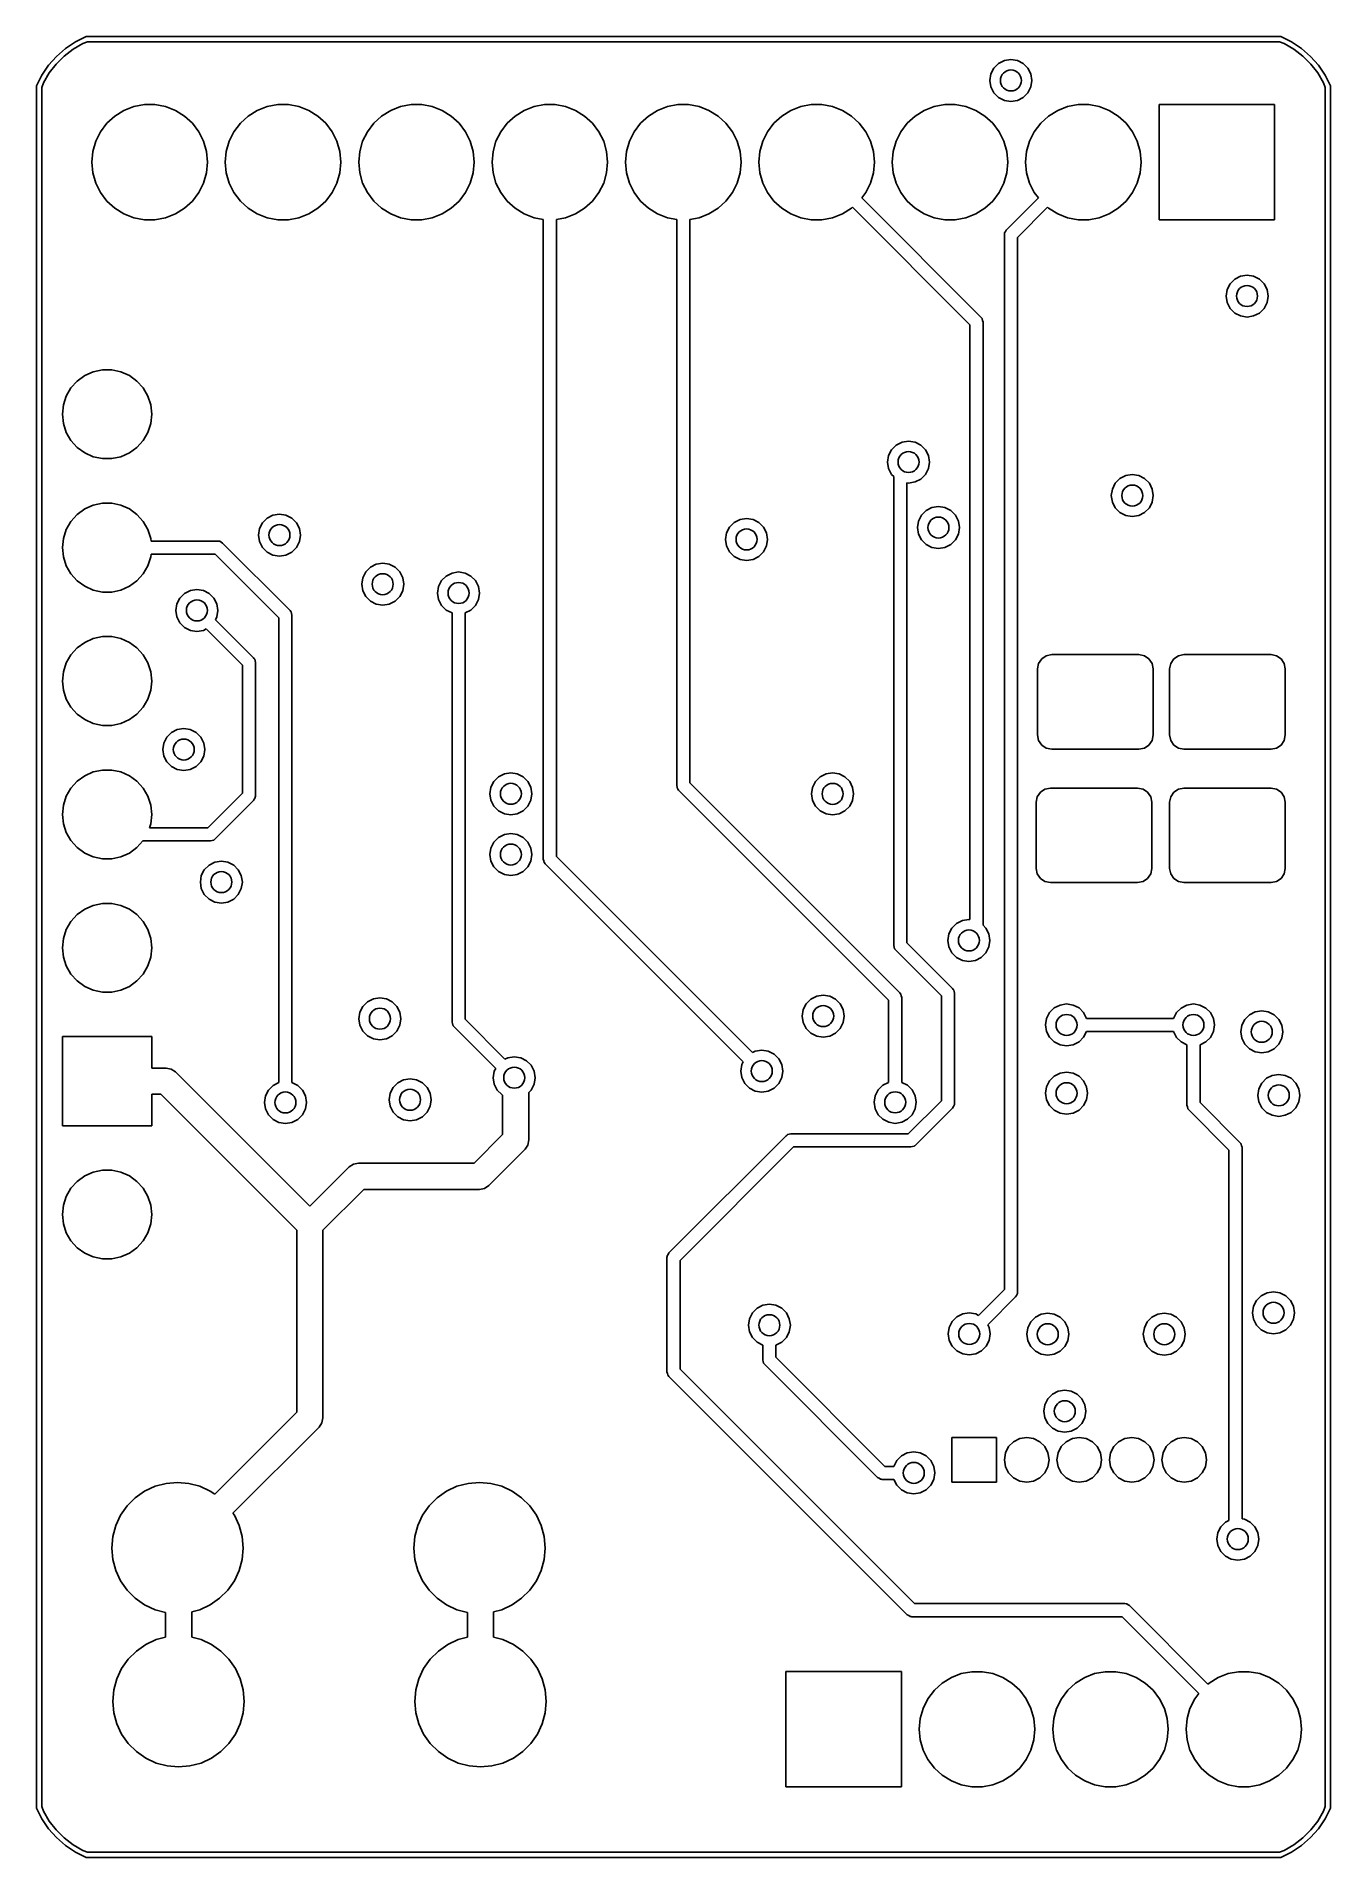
# Model space of a CAD drawing. Extents: x 111.8 to 136.4, y -130 to -95.3.
import ezdxf

# ---------------------------------------------------------------- set-up
doc = ezdxf.new("R2010")
doc.units = 0
doc.layers.add('BLACK', color=7, linetype='CONTINUOUS')

msp = doc.modelspace()

# ---------------------------------------------------------------- linework, layer by layer
at = {"layer": 'BLACK', "linetype": 'CONTINUOUS'}
for p, q in [((112.535, -95.4492), (112.739, -95.349)), ((112.739, -95.349), (112.751, -95.348)), ((112.739, -95.349), (112.739, -95.349)), ((112.751, -95.348), (112.758, -95.3452)), ((112.758, -95.3452), (135.472, -95.3452)), ((135.472, -95.3452), (135.479, -95.348)), ((135.479, -95.348), (135.491, -95.349)), ((135.491, -95.349), (135.491, -95.349)), ((135.491, -95.349), (135.695, -95.4492)), ((112.175, -95.7246), (112.346, -95.5751)), ((112.492, -95.5893), (112.321, -95.7197)), ((112.346, -95.5751), (112.535, -95.4492)), ((112.678, -95.4824), (112.492, -95.5893)), ((112.768, -95.4452), (112.678, -95.4824)), ((135.462, -95.4452), (112.768, -95.4452)), ((135.552, -95.4823), (135.462, -95.4452)), ((135.738, -95.5893), (135.552, -95.4823)), ((135.695, -95.4492), (135.884, -95.5751)), ((135.909, -95.7197), (135.738, -95.5893)), ((135.884, -95.5751), (136.055, -95.7246)), ((111.898, -96.0838), (112.025, -95.8952)), ((112.038, -96.0412), (111.931, -96.2268)), ((112.025, -95.8952), (112.175, -95.7246)), ((112.169, -95.8712), (112.038, -96.0412)), ((112.321, -95.7197), (112.169, -95.8712)), ((129.95, -96.1841), (129.97, -96.0605)), ((129.97, -96.0605), (130.026, -95.949)), ((130.026, -95.949), (130.115, -95.8605)), ((130.115, -95.8605), (130.226, -95.8037)), ((130.226, -95.8037), (130.35, -95.7841)), ((130.35, -95.7841), (130.474, -95.8037)), ((130.474, -95.8037), (130.585, -95.8605)), ((130.585, -95.8605), (130.674, -95.949)), ((130.674, -95.949), (130.73, -96.0605)), ((130.73, -96.0605), (130.75, -96.1841)), ((136.061, -95.8711), (135.909, -95.7197)), ((136.055, -95.7246), (136.205, -95.8951)), ((136.192, -96.0411), (136.061, -95.8711)), ((136.299, -96.2268), (136.192, -96.0411)), ((136.205, -95.8951), (136.332, -96.0838)), ((111.794, -96.3066), (111.796, -96.2997)), ((111.794, -129.063), (111.794, -96.3066)), ((111.796, -96.2997), (111.797, -96.2874)), ((111.797, -96.2874), (111.898, -96.0838)), ((111.797, -96.2874), (111.797, -96.2874)), ((111.931, -96.2268), (111.894, -96.3166)), ((111.894, -96.3166), (111.894, -129.053)), ((129.97, -96.3077), (129.95, -96.1841)), ((130.026, -96.4192), (129.97, -96.3077)), ((130.73, -96.3077), (130.674, -96.4192)), ((130.75, -96.1841), (130.73, -96.3077)), ((136.336, -96.3165), (136.299, -96.2268)), ((136.332, -96.0838), (136.433, -96.2874)), ((136.336, -129.053), (136.336, -96.3165)), ((136.433, -96.2874), (136.433, -96.2874)), ((136.433, -96.2874), (136.434, -96.2997)), ((136.434, -96.2997), (136.436, -96.3066)), ((136.436, -96.3066), (136.436, -129.063)), ((113.287, -96.8622), (113.46, -96.7553)), ((113.46, -96.7553), (113.649, -96.682)), ((113.649, -96.682), (113.849, -96.6447)), ((113.849, -96.6447), (114.051, -96.6447)), ((114.051, -96.6447), (114.251, -96.682)), ((114.251, -96.682), (114.44, -96.7553)), ((114.44, -96.7553), (114.613, -96.8622)), ((115.827, -96.8622), (116, -96.7553)), ((116, -96.7553), (116.189, -96.682)), ((116.189, -96.682), (116.389, -96.6447)), ((116.389, -96.6447), (116.591, -96.6447)), ((116.591, -96.6447), (116.791, -96.682)), ((116.791, -96.682), (116.98, -96.7553)), ((116.98, -96.7553), (117.153, -96.8622)), ((118.367, -96.8622), (118.54, -96.7553)), ((118.54, -96.7553), (118.729, -96.682)), ((118.729, -96.682), (118.929, -96.6447)), ((118.929, -96.6447), (119.131, -96.6447)), ((119.131, -96.6447), (119.331, -96.682)), ((119.331, -96.682), (119.52, -96.7553)), ((119.52, -96.7553), (119.693, -96.8622)), ((120.907, -96.8622), (121.08, -96.7553)), ((121.08, -96.7553), (121.269, -96.682)), ((121.269, -96.682), (121.469, -96.6447)), ((121.469, -96.6447), (121.671, -96.6447)), ((121.671, -96.6447), (121.871, -96.682)), ((121.871, -96.682), (122.06, -96.7553)), ((122.06, -96.7553), (122.233, -96.8622)), ((123.447, -96.8622), (123.62, -96.7553)), ((123.62, -96.7553), (123.809, -96.682)), ((123.809, -96.682), (124.009, -96.6447)), ((124.009, -96.6447), (124.211, -96.6447)), ((124.211, -96.6447), (124.411, -96.682)), ((124.411, -96.682), (124.6, -96.7553)), ((124.6, -96.7553), (124.773, -96.8622)), ((125.987, -96.8622), (126.16, -96.7553)), ((126.16, -96.7553), (126.349, -96.682)), ((126.349, -96.682), (126.549, -96.6447)), ((126.549, -96.6447), (126.751, -96.6447)), ((126.751, -96.6447), (126.951, -96.682)), ((126.951, -96.682), (127.14, -96.7553)), ((127.14, -96.7553), (127.313, -96.8622)), ((128.527, -96.8622), (128.7, -96.7553)), ((128.7, -96.7553), (128.889, -96.682)), ((128.889, -96.682), (129.089, -96.6447)), ((129.089, -96.6447), (129.291, -96.6447)), ((129.291, -96.6447), (129.491, -96.682)), ((129.491, -96.682), (129.68, -96.7553)), ((129.68, -96.7553), (129.853, -96.8622)), ((130.115, -96.5077), (130.026, -96.4192)), ((130.226, -96.5645), (130.115, -96.5077)), ((130.35, -96.5841), (130.226, -96.5645)), ((130.474, -96.5645), (130.35, -96.5841)), ((130.585, -96.5077), (130.474, -96.5645)), ((130.674, -96.4192), (130.585, -96.5077)), ((131.067, -96.8622), (131.24, -96.7553)), ((131.24, -96.7553), (131.429, -96.682)), ((131.429, -96.682), (131.629, -96.6447)), ((131.629, -96.6447), (131.831, -96.6447)), ((131.831, -96.6447), (132.031, -96.682)), ((132.031, -96.682), (132.22, -96.7553)), ((132.22, -96.7553), (132.393, -96.8622)), ((133.17, -98.84), (133.17, -96.64)), ((133.17, -96.64), (135.37, -96.64)), ((135.37, -96.64), (135.37, -98.84)), ((113.015, -97.1609), (113.137, -96.9989)), ((113.137, -96.9989), (113.287, -96.8622)), ((114.613, -96.8622), (114.763, -96.9989)), ((114.763, -96.9989), (114.885, -97.1609)), ((115.555, -97.1609), (115.677, -96.9989)), ((115.677, -96.9989), (115.827, -96.8622)), ((117.153, -96.8622), (117.303, -96.9989)), ((117.303, -96.9989), (117.425, -97.1609)), ((118.095, -97.1609), (118.217, -96.9989)), ((118.217, -96.9989), (118.367, -96.8622)), ((119.693, -96.8622), (119.843, -96.9989)), ((119.843, -96.9989), (119.965, -97.1609)), ((120.635, -97.1609), (120.757, -96.9989)), ((120.757, -96.9989), (120.907, -96.8622)), ((122.233, -96.8622), (122.383, -96.9989)), ((122.383, -96.9989), (122.505, -97.1609)), ((123.175, -97.1609), (123.297, -96.9989)), ((123.297, -96.9989), (123.447, -96.8622)), ((124.773, -96.8622), (124.923, -96.9989)), ((124.923, -96.9989), (125.045, -97.1609)), ((125.715, -97.1609), (125.837, -96.9989)), ((125.837, -96.9989), (125.987, -96.8622)), ((127.313, -96.8622), (127.463, -96.9989)), ((127.463, -96.9989), (127.585, -97.1609)), ((128.255, -97.1609), (128.377, -96.9989)), ((128.377, -96.9989), (128.527, -96.8622)), ((129.853, -96.8622), (130.003, -96.9989)), ((130.003, -96.9989), (130.125, -97.1609)), ((130.795, -97.1609), (130.917, -96.9989)), ((130.917, -96.9989), (131.067, -96.8622)), ((132.393, -96.8622), (132.543, -96.9989)), ((132.543, -96.9989), (132.665, -97.1609)), ((112.869, -97.5379), (112.924, -97.3426)), ((112.924, -97.3426), (113.015, -97.1609)), ((114.885, -97.1609), (114.976, -97.3426)), ((114.976, -97.3426), (115.031, -97.5379)), ((115.409, -97.5379), (115.464, -97.3426)), ((115.464, -97.3426), (115.555, -97.1609)), ((117.425, -97.1609), (117.516, -97.3426)), ((117.516, -97.3426), (117.571, -97.5379)), ((117.949, -97.5379), (118.004, -97.3426)), ((118.004, -97.3426), (118.095, -97.1609)), ((119.965, -97.1609), (120.056, -97.3426)), ((120.056, -97.3426), (120.111, -97.5379)), ((120.489, -97.5379), (120.544, -97.3426)), ((120.544, -97.3426), (120.635, -97.1609)), ((122.505, -97.1609), (122.596, -97.3426)), ((122.596, -97.3426), (122.651, -97.5379)), ((123.029, -97.5379), (123.084, -97.3426)), ((123.084, -97.3426), (123.175, -97.1609)), ((125.045, -97.1609), (125.136, -97.3426)), ((125.136, -97.3426), (125.191, -97.5379)), ((125.569, -97.5379), (125.624, -97.3426)), ((125.624, -97.3426), (125.715, -97.1609)), ((127.585, -97.1609), (127.676, -97.3426)), ((127.676, -97.3426), (127.731, -97.5379)), ((128.109, -97.5379), (128.164, -97.3426)), ((128.164, -97.3426), (128.255, -97.1609)), ((130.125, -97.1609), (130.216, -97.3426)), ((130.216, -97.3426), (130.271, -97.5379)), ((130.649, -97.5379), (130.704, -97.3426)), ((130.704, -97.3426), (130.795, -97.1609)), ((132.665, -97.1609), (132.756, -97.3426)), ((132.756, -97.3426), (132.811, -97.5379)), ((112.85, -97.74), (112.869, -97.5379)), ((112.869, -97.9421), (112.85, -97.74)), ((115.031, -97.5379), (115.05, -97.74)), ((115.05, -97.74), (115.031, -97.9421)), ((115.39, -97.74), (115.409, -97.5379)), ((115.409, -97.9421), (115.39, -97.74)), ((117.571, -97.5379), (117.59, -97.74)), ((117.59, -97.74), (117.571, -97.9421)), ((117.93, -97.74), (117.949, -97.5379)), ((117.949, -97.9421), (117.93, -97.74)), ((120.111, -97.5379), (120.13, -97.74)), ((120.13, -97.74), (120.111, -97.9421)), ((120.47, -97.74), (120.489, -97.5379)), ((120.489, -97.9421), (120.47, -97.74)), ((122.651, -97.5379), (122.67, -97.74)), ((122.67, -97.74), (122.651, -97.9421)), ((123.01, -97.74), (123.029, -97.5379)), ((123.029, -97.9421), (123.01, -97.74)), ((125.191, -97.5379), (125.21, -97.74)), ((125.21, -97.74), (125.191, -97.9421)), ((125.55, -97.74), (125.569, -97.5379)), ((125.569, -97.9421), (125.55, -97.74)), ((127.731, -97.5379), (127.75, -97.74)), ((127.75, -97.74), (127.731, -97.9421)), ((128.09, -97.74), (128.109, -97.5379)), ((128.109, -97.9421), (128.09, -97.74)), ((130.271, -97.5379), (130.29, -97.74)), ((130.29, -97.74), (130.271, -97.9421)), ((130.63, -97.74), (130.649, -97.5379)), ((130.649, -97.9421), (130.63, -97.74)), ((132.811, -97.5379), (132.83, -97.74)), ((132.83, -97.74), (132.811, -97.9421)), ((112.924, -98.1374), (112.869, -97.9421)), ((113.015, -98.3191), (112.924, -98.1374)), ((114.976, -98.1374), (114.885, -98.3191)), ((115.031, -97.9421), (114.976, -98.1374)), ((115.464, -98.1374), (115.409, -97.9421)), ((115.555, -98.3191), (115.464, -98.1374)), ((117.516, -98.1374), (117.425, -98.3191)), ((117.571, -97.9421), (117.516, -98.1374)), ((118.004, -98.1374), (117.949, -97.9421)), ((118.095, -98.3191), (118.004, -98.1374)), ((120.056, -98.1374), (119.965, -98.3191)), ((120.111, -97.9421), (120.056, -98.1374)), ((120.544, -98.1374), (120.489, -97.9421)), ((120.635, -98.3191), (120.544, -98.1374)), ((122.596, -98.1374), (122.505, -98.3191)), ((122.651, -97.9421), (122.596, -98.1374)), ((123.084, -98.1374), (123.029, -97.9421)), ((123.175, -98.3191), (123.084, -98.1374)), ((125.136, -98.1374), (125.045, -98.3191)), ((125.191, -97.9421), (125.136, -98.1374)), ((125.624, -98.1374), (125.569, -97.9421)), ((125.715, -98.3191), (125.624, -98.1374)), ((127.676, -98.1374), (127.585, -98.3191)), ((127.731, -97.9421), (127.676, -98.1374)), ((128.164, -98.1374), (128.109, -97.9421)), ((128.255, -98.3191), (128.164, -98.1374)), ((130.216, -98.1374), (130.125, -98.3191)), ((130.271, -97.9421), (130.216, -98.1374)), ((130.704, -98.1374), (130.649, -97.9421)), ((130.795, -98.3191), (130.704, -98.1374)), ((132.756, -98.1374), (132.665, -98.3191)), ((132.811, -97.9421), (132.756, -98.1374)), ((113.137, -98.4811), (113.015, -98.3191)), ((113.287, -98.6178), (113.137, -98.4811)), ((114.763, -98.4811), (114.613, -98.6178)), ((114.885, -98.3191), (114.763, -98.4811)), ((115.677, -98.4811), (115.555, -98.3191)), ((115.827, -98.6178), (115.677, -98.4811)), ((117.303, -98.4811), (117.153, -98.6178)), ((117.425, -98.3191), (117.303, -98.4811)), ((118.217, -98.4811), (118.095, -98.3191)), ((118.367, -98.6178), (118.217, -98.4811)), ((119.843, -98.4811), (119.693, -98.6178)), ((119.965, -98.3191), (119.843, -98.4811)), ((120.757, -98.4811), (120.635, -98.3191)), ((120.907, -98.6178), (120.757, -98.4811)), ((122.383, -98.4811), (122.233, -98.6178)), ((122.505, -98.3191), (122.383, -98.4811)), ((123.297, -98.4811), (123.175, -98.3191)), ((123.447, -98.6178), (123.297, -98.4811)), ((124.923, -98.4811), (124.773, -98.6178)), ((125.045, -98.3191), (124.923, -98.4811)), ((125.837, -98.4811), (125.715, -98.3191)), ((125.987, -98.6178), (125.837, -98.4811)), ((127.585, -98.3191), (127.508, -98.4213)), ((127.508, -98.4213), (129.782, -100.695)), ((128.377, -98.4811), (128.255, -98.3191)), ((128.527, -98.6178), (128.377, -98.4811)), ((130.003, -98.4811), (129.853, -98.6178)), ((130.125, -98.3191), (130.003, -98.4811)), ((130.262, -99.0316), (130.872, -98.4213)), ((130.872, -98.4213), (130.795, -98.3191)), ((132.543, -98.4811), (132.393, -98.6178)), ((132.665, -98.3191), (132.543, -98.4811)), ((113.46, -98.7247), (113.287, -98.6178)), ((113.649, -98.798), (113.46, -98.7247)), ((113.849, -98.8353), (113.649, -98.798)), ((114.051, -98.8353), (113.849, -98.8353)), ((114.251, -98.798), (114.051, -98.8353)), ((114.44, -98.7247), (114.251, -98.798)), ((114.613, -98.6178), (114.44, -98.7247)), ((116, -98.7247), (115.827, -98.6178)), ((116.189, -98.798), (116, -98.7247)), ((116.389, -98.8353), (116.189, -98.798)), ((116.591, -98.8353), (116.389, -98.8353)), ((116.791, -98.798), (116.591, -98.8353)), ((116.98, -98.7247), (116.791, -98.798)), ((117.153, -98.6178), (116.98, -98.7247)), ((118.54, -98.7247), (118.367, -98.6178)), ((118.729, -98.798), (118.54, -98.7247)), ((118.929, -98.8353), (118.729, -98.798)), ((119.131, -98.8353), (118.929, -98.8353)), ((119.331, -98.798), (119.131, -98.8353)), ((119.52, -98.7247), (119.331, -98.798)), ((119.693, -98.6178), (119.52, -98.7247)), ((121.08, -98.7247), (120.907, -98.6178)), ((121.269, -98.798), (121.08, -98.7247)), ((121.445, -98.8309), (121.269, -98.798)), ((121.445, -111.013), (121.445, -98.8309)), ((121.871, -98.798), (121.695, -98.8309)), ((121.695, -98.8309), (121.695, -110.961)), ((122.06, -98.7247), (121.871, -98.798)), ((122.233, -98.6178), (122.06, -98.7247)), ((123.62, -98.7247), (123.447, -98.6178)), ((123.809, -98.798), (123.62, -98.7247)), ((123.985, -98.8309), (123.809, -98.798)), ((123.985, -109.61), (123.985, -98.8309)), ((124.411, -98.798), (124.235, -98.8309)), ((124.235, -98.8309), (124.235, -109.558)), ((124.6, -98.7247), (124.411, -98.798)), ((124.773, -98.6178), (124.6, -98.7247)), ((126.16, -98.7247), (125.987, -98.6178)), ((126.349, -98.798), (126.16, -98.7247)), ((126.549, -98.8353), (126.349, -98.798)), ((126.751, -98.8353), (126.549, -98.8353)), ((126.951, -98.798), (126.751, -98.8353)), ((127.14, -98.7247), (126.951, -98.798)), ((127.313, -98.6178), (127.14, -98.7247)), ((127.333, -98.5996), (127.313, -98.6178)), ((129.569, -100.835), (127.333, -98.5996)), ((128.7, -98.7247), (128.527, -98.6178)), ((128.889, -98.798), (128.7, -98.7247)), ((129.089, -98.8353), (128.889, -98.798)), ((129.291, -98.8353), (129.089, -98.8353)), ((129.491, -98.798), (129.291, -98.8353)), ((129.68, -98.7247), (129.491, -98.798)), ((129.853, -98.6178), (129.68, -98.7247)), ((131.047, -98.5996), (130.475, -99.1718)), ((131.067, -98.6178), (131.047, -98.5996)), ((131.24, -98.7247), (131.067, -98.6178)), ((131.429, -98.798), (131.24, -98.7247)), ((131.629, -98.8353), (131.429, -98.798)), ((131.831, -98.8353), (131.629, -98.8353)), ((132.031, -98.798), (131.831, -98.8353)), ((132.22, -98.7247), (132.031, -98.798)), ((132.393, -98.6178), (132.22, -98.7247)), ((130.225, -99.12), (130.228, -99.0979)), ((130.225, -119.208), (130.225, -99.12)), ((130.228, -99.0934), (130.229, -99.091)), ((130.228, -99.0979), (130.228, -99.0934)), ((130.229, -99.091), (130.23, -99.0848)), ((130.23, -99.0848), (130.247, -99.0588)), ((130.247, -99.0588), (130.262, -99.0316)), ((130.475, -99.1718), (130.475, -119.26)), ((135.37, -98.84), (133.17, -98.84)), ((134.445, -100.289), (134.465, -100.165)), ((134.465, -100.165), (134.522, -100.054)), ((134.522, -100.054), (134.61, -99.9654)), ((134.61, -99.9654), (134.722, -99.9086)), ((134.722, -99.9086), (134.845, -99.889)), ((134.845, -99.889), (134.969, -99.9086)), ((134.969, -99.9086), (135.081, -99.9654)), ((135.081, -99.9654), (135.169, -100.054)), ((135.169, -100.054), (135.226, -100.165)), ((135.226, -100.165), (135.245, -100.289)), ((134.465, -100.413), (134.445, -100.289)), ((134.522, -100.524), (134.465, -100.413)), ((134.61, -100.613), (134.522, -100.524)), ((135.169, -100.524), (135.081, -100.613)), ((135.226, -100.413), (135.169, -100.524)), ((135.245, -100.289), (135.226, -100.413)), ((129.569, -112.163), (129.569, -100.835)), ((129.782, -100.695), (129.795, -100.713)), ((129.795, -100.713), (129.799, -100.716)), ((129.799, -100.716), (129.8, -100.719)), ((129.8, -100.719), (129.803, -100.724)), ((129.803, -100.724), (129.81, -100.754)), ((129.81, -100.754), (129.819, -100.784)), ((129.819, -100.784), (129.819, -112.27)), ((134.722, -100.669), (134.61, -100.613)), ((134.845, -100.689), (134.722, -100.669)), ((134.969, -100.669), (134.845, -100.689)), ((135.081, -100.613), (134.969, -100.669)), ((112.452, -102.04), (112.571, -101.908)), ((112.571, -101.908), (112.715, -101.804)), ((112.715, -101.804), (112.877, -101.732)), ((112.877, -101.732), (113.051, -101.695)), ((113.051, -101.695), (113.229, -101.695)), ((113.229, -101.695), (113.403, -101.732)), ((113.403, -101.732), (113.565, -101.804)), ((113.565, -101.804), (113.709, -101.908)), ((113.709, -101.908), (113.828, -102.04)), ((112.309, -102.363), (112.363, -102.194)), ((112.363, -102.194), (112.452, -102.04)), ((113.828, -102.04), (113.917, -102.194)), ((113.917, -102.194), (113.971, -102.363)), ((112.29, -102.54), (112.309, -102.363)), ((112.309, -102.717), (112.29, -102.54)), ((113.971, -102.363), (113.99, -102.54)), ((113.99, -102.54), (113.971, -102.717)), ((112.363, -102.886), (112.309, -102.717)), ((112.452, -103.04), (112.363, -102.886)), ((113.917, -102.886), (113.828, -103.04)), ((113.971, -102.717), (113.917, -102.886)), ((112.571, -103.172), (112.452, -103.04)), ((112.715, -103.276), (112.571, -103.172)), ((112.877, -103.348), (112.715, -103.276)), ((113.565, -103.276), (113.403, -103.348)), ((113.709, -103.172), (113.565, -103.276)), ((113.828, -103.04), (113.709, -103.172)), ((128, -103.45), (128.02, -103.326)), ((128.02, -103.326), (128.076, -103.215)), ((128.076, -103.215), (128.165, -103.126)), ((128.165, -103.126), (128.276, -103.07)), ((128.276, -103.07), (128.4, -103.05)), ((128.4, -103.05), (128.524, -103.07)), ((128.524, -103.07), (128.635, -103.126)), ((128.635, -103.126), (128.724, -103.215)), ((128.724, -103.215), (128.78, -103.326)), ((128.78, -103.326), (128.8, -103.45)), ((113.051, -103.385), (112.877, -103.348)), ((113.229, -103.385), (113.051, -103.385)), ((113.403, -103.348), (113.229, -103.385)), ((128.02, -103.574), (128, -103.45)), ((128.076, -103.685), (128.02, -103.574)), ((128.118, -103.727), (128.076, -103.685)), ((128.724, -103.685), (128.635, -103.774)), ((128.78, -103.574), (128.724, -103.685)), ((128.8, -103.45), (128.78, -103.574)), ((132.537, -103.709), (132.661, -103.689)), ((132.661, -103.689), (132.785, -103.709)), ((128.118, -112.658), (128.118, -103.727)), ((128.4, -103.85), (128.368, -103.845)), ((128.368, -103.845), (128.368, -112.606)), ((128.524, -103.83), (128.4, -103.85)), ((128.635, -103.774), (128.524, -103.83)), ((132.261, -104.089), (132.281, -103.965)), ((132.281, -103.965), (132.337, -103.854)), ((132.337, -103.854), (132.426, -103.765)), ((132.426, -103.765), (132.537, -103.709)), ((132.785, -103.709), (132.896, -103.765)), ((132.896, -103.765), (132.985, -103.854)), ((132.985, -103.854), (133.041, -103.965)), ((133.041, -103.965), (133.061, -104.089)), ((112.571, -104.448), (112.715, -104.344)), ((112.715, -104.344), (112.877, -104.272)), ((112.877, -104.272), (113.051, -104.235)), ((113.051, -104.235), (113.229, -104.235)), ((113.229, -104.235), (113.403, -104.272)), ((113.403, -104.272), (113.565, -104.344)), ((113.565, -104.344), (113.709, -104.448)), ((128.645, -104.463), (128.733, -104.374)), ((128.733, -104.374), (128.845, -104.317)), ((128.845, -104.317), (128.969, -104.298)), ((128.969, -104.298), (129.092, -104.317)), ((129.092, -104.317), (129.204, -104.374)), ((129.204, -104.374), (129.292, -104.463)), ((132.281, -104.213), (132.261, -104.089)), ((132.337, -104.324), (132.281, -104.213)), ((132.426, -104.413), (132.337, -104.324)), ((132.985, -104.324), (132.896, -104.413)), ((133.041, -104.213), (132.985, -104.324)), ((133.061, -104.089), (133.041, -104.213)), ((112.363, -104.734), (112.452, -104.58)), ((112.452, -104.58), (112.571, -104.448)), ((113.709, -104.448), (113.828, -104.58)), ((113.828, -104.58), (113.917, -104.734)), ((116.022, -104.841), (116.041, -104.718)), ((116.041, -104.718), (116.098, -104.606)), ((116.098, -104.606), (116.186, -104.518)), ((116.186, -104.518), (116.298, -104.461)), ((116.298, -104.461), (116.422, -104.441)), ((116.422, -104.441), (116.545, -104.461)), ((116.545, -104.461), (116.657, -104.518)), ((116.657, -104.518), (116.745, -104.606)), ((116.745, -104.606), (116.802, -104.718)), ((116.802, -104.718), (116.822, -104.841)), ((124.935, -104.799), (124.992, -104.688)), ((124.992, -104.688), (125.081, -104.599)), ((125.081, -104.599), (125.192, -104.542)), ((125.192, -104.542), (125.316, -104.523)), ((125.316, -104.523), (125.439, -104.542)), ((125.439, -104.542), (125.551, -104.599)), ((125.551, -104.599), (125.639, -104.688)), ((125.639, -104.688), (125.696, -104.799)), ((128.569, -104.698), (128.588, -104.574)), ((128.588, -104.821), (128.569, -104.698)), ((128.588, -104.574), (128.645, -104.463)), ((129.292, -104.463), (129.349, -104.574)), ((129.349, -104.574), (129.369, -104.698)), ((129.369, -104.698), (129.349, -104.821)), ((132.537, -104.469), (132.426, -104.413)), ((132.661, -104.489), (132.537, -104.469)), ((132.785, -104.469), (132.661, -104.489)), ((132.896, -104.413), (132.785, -104.469)), ((112.29, -105.08), (112.309, -104.903)), ((112.309, -104.903), (112.363, -104.734)), ((113.917, -104.734), (113.971, -104.903)), ((113.971, -104.903), (113.977, -104.955)), ((113.977, -104.955), (115.25, -104.955)), ((115.25, -104.955), (115.272, -104.958)), ((115.272, -104.958), (115.277, -104.958)), ((115.277, -104.958), (115.279, -104.959)), ((115.279, -104.959), (115.285, -104.96)), ((115.285, -104.96), (115.311, -104.977)), ((115.311, -104.977), (115.338, -104.992)), ((115.338, -104.992), (116.623, -106.277)), ((116.041, -104.965), (116.022, -104.841)), ((116.098, -105.077), (116.041, -104.965)), ((116.186, -105.165), (116.098, -105.077)), ((116.745, -105.077), (116.657, -105.165)), ((116.802, -104.965), (116.745, -105.077)), ((116.822, -104.841), (116.802, -104.965)), ((124.916, -104.923), (124.935, -104.799)), ((124.935, -105.047), (124.916, -104.923)), ((124.992, -105.158), (124.935, -105.047)), ((125.696, -105.047), (125.639, -105.158)), ((125.696, -104.799), (125.716, -104.923)), ((125.716, -104.923), (125.696, -105.047)), ((128.645, -104.933), (128.588, -104.821)), ((128.733, -105.021), (128.645, -104.933)), ((128.845, -105.078), (128.733, -105.021)), ((128.969, -105.098), (128.845, -105.078)), ((129.092, -105.078), (128.969, -105.098)), ((129.204, -105.021), (129.092, -105.078)), ((129.292, -104.933), (129.204, -105.021)), ((129.349, -104.821), (129.292, -104.933)), ((112.309, -105.257), (112.29, -105.08)), ((112.363, -105.426), (112.309, -105.257)), ((112.452, -105.58), (112.363, -105.426)), ((113.917, -105.426), (113.828, -105.58)), ((113.971, -105.257), (113.917, -105.426)), ((113.977, -105.205), (113.971, -105.257)), ((115.198, -105.205), (113.977, -105.205)), ((116.41, -106.417), (115.198, -105.205)), ((116.298, -105.222), (116.186, -105.165)), ((116.422, -105.242), (116.298, -105.222)), ((116.545, -105.222), (116.422, -105.242)), ((116.657, -105.165), (116.545, -105.222)), ((118.152, -105.453), (118.264, -105.396)), ((118.264, -105.396), (118.387, -105.376)), ((118.387, -105.376), (118.511, -105.396)), ((118.511, -105.396), (118.623, -105.453)), ((125.081, -105.247), (124.992, -105.158)), ((125.192, -105.303), (125.081, -105.247)), ((125.316, -105.323), (125.192, -105.303)), ((125.439, -105.303), (125.316, -105.323)), ((125.551, -105.247), (125.439, -105.303)), ((125.639, -105.158), (125.551, -105.247)), ((112.571, -105.712), (112.452, -105.58)), ((112.715, -105.816), (112.571, -105.712)), ((113.709, -105.712), (113.565, -105.816)), ((113.828, -105.58), (113.709, -105.712)), ((117.987, -105.776), (118.007, -105.653)), ((118.007, -105.653), (118.064, -105.541)), ((118.064, -105.541), (118.152, -105.453)), ((118.623, -105.453), (118.711, -105.541)), ((118.711, -105.541), (118.768, -105.653)), ((118.768, -105.653), (118.787, -105.776)), ((119.452, -105.821), (119.509, -105.709)), ((119.509, -105.709), (119.598, -105.621)), ((119.598, -105.621), (119.709, -105.564)), ((119.709, -105.564), (119.833, -105.544)), ((119.833, -105.544), (119.957, -105.564)), ((119.957, -105.564), (120.068, -105.621)), ((120.068, -105.621), (120.157, -105.709)), ((120.157, -105.709), (120.213, -105.821)), ((112.877, -105.888), (112.715, -105.816)), ((113.051, -105.925), (112.877, -105.888)), ((113.229, -105.925), (113.051, -105.925)), ((113.403, -105.888), (113.229, -105.925)), ((113.565, -105.816), (113.403, -105.888)), ((114.469, -106.152), (114.526, -106.04)), ((114.526, -106.04), (114.615, -105.952)), ((114.615, -105.952), (114.726, -105.895)), ((114.726, -105.895), (114.85, -105.875)), ((114.85, -105.875), (114.973, -105.895)), ((114.973, -105.895), (115.085, -105.952)), ((115.085, -105.952), (115.173, -106.04)), ((115.173, -106.04), (115.23, -106.152)), ((118.007, -105.9), (117.987, -105.776)), ((118.064, -106.011), (118.007, -105.9)), ((118.152, -106.1), (118.064, -106.011)), ((118.264, -106.157), (118.152, -106.1)), ((118.623, -106.1), (118.511, -106.157)), ((118.711, -106.011), (118.623, -106.1)), ((118.768, -105.9), (118.711, -106.011)), ((118.787, -105.776), (118.768, -105.9)), ((119.433, -105.944), (119.452, -105.821)), ((119.452, -106.068), (119.433, -105.944)), ((119.509, -106.18), (119.452, -106.068)), ((120.213, -106.068), (120.157, -106.18)), ((120.213, -105.821), (120.233, -105.944)), ((120.233, -105.944), (120.213, -106.068)), ((114.45, -106.275), (114.469, -106.152)), ((114.469, -106.399), (114.45, -106.275)), ((114.526, -106.51), (114.469, -106.399)), ((115.23, -106.399), (115.203, -106.452)), ((115.203, -106.452), (115.928, -107.177)), ((115.23, -106.152), (115.25, -106.275)), ((115.25, -106.275), (115.23, -106.399)), ((116.41, -115.266), (116.41, -106.417)), ((116.623, -106.277), (116.637, -106.294)), ((116.637, -106.294), (116.64, -106.297)), ((116.64, -106.297), (116.641, -106.3)), ((116.641, -106.3), (116.645, -106.305)), ((116.645, -106.305), (116.651, -106.335)), ((116.651, -106.335), (116.66, -106.365)), ((116.66, -106.365), (116.66, -115.266)), ((118.387, -106.176), (118.264, -106.157)), ((118.511, -106.157), (118.387, -106.176)), ((119.598, -106.268), (119.509, -106.18)), ((119.708, -106.324), (119.598, -106.268)), ((119.708, -114.114), (119.708, -106.324)), ((120.068, -106.268), (119.958, -106.324)), ((119.958, -106.324), (119.958, -114.062)), ((120.157, -106.18), (120.068, -106.268)), ((112.715, -106.884), (112.877, -106.812)), ((112.877, -106.812), (113.051, -106.775)), ((113.051, -106.775), (113.229, -106.775)), ((113.229, -106.775), (113.403, -106.812)), ((113.403, -106.812), (113.565, -106.884)), ((114.615, -106.599), (114.526, -106.51)), ((114.726, -106.656), (114.615, -106.599)), ((114.85, -106.675), (114.726, -106.656)), ((114.973, -106.656), (114.85, -106.675)), ((115.026, -106.629), (114.973, -106.656)), ((115.715, -107.317), (115.026, -106.629)), ((112.363, -107.274), (112.452, -107.12)), ((112.452, -107.12), (112.571, -106.988)), ((112.571, -106.988), (112.715, -106.884)), ((113.565, -106.884), (113.709, -106.988)), ((113.709, -106.988), (113.828, -107.12)), ((113.828, -107.12), (113.917, -107.274)), ((130.936, -107.197), (131.023, -107.138)), ((131.023, -107.138), (131.127, -107.118)), ((131.127, -107.118), (132.787, -107.118)), ((132.787, -107.118), (132.89, -107.138)), ((132.89, -107.138), (132.978, -107.197)), ((133.451, -107.197), (133.538, -107.138)), ((133.538, -107.138), (133.642, -107.118)), ((133.642, -107.118), (135.302, -107.118)), ((135.302, -107.118), (135.405, -107.138)), ((135.405, -107.138), (135.493, -107.197)), ((112.29, -107.62), (112.309, -107.443)), ((112.309, -107.443), (112.363, -107.274)), ((113.917, -107.274), (113.971, -107.443)), ((113.971, -107.443), (113.99, -107.62)), ((115.715, -109.758), (115.715, -107.317)), ((115.928, -107.177), (115.942, -107.195)), ((115.942, -107.195), (115.945, -107.198)), ((115.945, -107.198), (115.946, -107.2)), ((115.946, -107.2), (115.95, -107.205)), ((115.95, -107.205), (115.956, -107.236)), ((115.956, -107.236), (115.965, -107.265)), ((115.965, -107.265), (115.965, -109.81)), ((130.857, -107.388), (130.877, -107.285)), ((130.857, -108.648), (130.857, -107.388)), ((130.877, -107.285), (130.936, -107.197)), ((132.978, -107.197), (133.036, -107.285)), ((133.036, -107.285), (133.057, -107.388)), ((133.057, -107.388), (133.057, -108.648)), ((133.372, -107.388), (133.392, -107.285)), ((133.372, -108.648), (133.372, -107.388)), ((133.392, -107.285), (133.451, -107.197)), ((135.493, -107.197), (135.551, -107.285)), ((135.551, -107.285), (135.572, -107.388)), ((135.572, -107.388), (135.572, -108.648)), ((112.309, -107.797), (112.29, -107.62)), ((112.363, -107.966), (112.309, -107.797)), ((113.971, -107.797), (113.917, -107.966)), ((113.99, -107.62), (113.971, -107.797)), ((112.452, -108.12), (112.363, -107.966)), ((112.571, -108.252), (112.452, -108.12)), ((113.828, -108.12), (113.709, -108.252)), ((113.917, -107.966), (113.828, -108.12)), ((112.715, -108.356), (112.571, -108.252)), ((112.877, -108.428), (112.715, -108.356)), ((113.051, -108.465), (112.877, -108.428)), ((113.229, -108.465), (113.051, -108.465)), ((113.403, -108.428), (113.229, -108.465)), ((113.565, -108.356), (113.403, -108.428)), ((113.709, -108.252), (113.565, -108.356)), ((114.365, -108.601), (114.476, -108.545)), ((114.476, -108.545), (114.6, -108.525)), ((114.6, -108.525), (114.724, -108.545)), ((114.724, -108.545), (114.835, -108.601)), ((114.2, -108.925), (114.22, -108.801)), ((114.22, -108.801), (114.276, -108.69)), ((114.276, -108.69), (114.365, -108.601)), ((114.835, -108.601), (114.924, -108.69)), ((114.924, -108.69), (114.98, -108.801)), ((114.98, -108.801), (115, -108.925)), ((130.877, -108.751), (130.857, -108.648)), ((130.936, -108.839), (130.877, -108.751)), ((131.023, -108.897), (130.936, -108.839)), ((132.978, -108.839), (132.89, -108.897)), ((133.036, -108.751), (132.978, -108.839)), ((133.057, -108.648), (133.036, -108.751)), ((133.392, -108.751), (133.372, -108.648)), ((133.451, -108.839), (133.392, -108.751)), ((133.538, -108.897), (133.451, -108.839)), ((135.493, -108.839), (135.405, -108.897)), ((135.551, -108.751), (135.493, -108.839)), ((135.572, -108.648), (135.551, -108.751)), ((114.22, -109.049), (114.2, -108.925)), ((114.276, -109.16), (114.22, -109.049)), ((114.365, -109.249), (114.276, -109.16)), ((114.924, -109.16), (114.835, -109.249)), ((114.98, -109.049), (114.924, -109.16)), ((115, -108.925), (114.98, -109.049)), ((131.127, -108.918), (131.023, -108.897)), ((132.787, -108.918), (131.127, -108.918)), ((132.89, -108.897), (132.787, -108.918)), ((133.642, -108.918), (133.538, -108.897)), ((135.302, -108.918), (133.642, -108.918)), ((135.405, -108.897), (135.302, -108.918)), ((112.452, -109.66), (112.571, -109.528)), ((112.571, -109.528), (112.715, -109.424)), ((112.715, -109.424), (112.877, -109.352)), ((112.877, -109.352), (113.051, -109.315)), ((113.051, -109.315), (113.229, -109.315)), ((113.229, -109.315), (113.403, -109.352)), ((113.403, -109.352), (113.565, -109.424)), ((113.565, -109.424), (113.709, -109.528)), ((113.709, -109.528), (113.828, -109.66)), ((114.476, -109.305), (114.365, -109.249)), ((114.6, -109.325), (114.476, -109.305)), ((114.724, -109.305), (114.6, -109.325)), ((114.835, -109.249), (114.724, -109.305)), ((120.447, -109.644), (120.504, -109.532)), ((120.504, -109.532), (120.593, -109.444)), ((120.593, -109.444), (120.704, -109.387)), ((120.704, -109.387), (120.828, -109.367)), ((120.828, -109.367), (120.951, -109.387)), ((120.951, -109.387), (121.063, -109.444)), ((121.063, -109.444), (121.151, -109.532)), ((121.151, -109.532), (121.208, -109.644)), ((124.235, -109.558), (128.234, -113.558)), ((126.574, -109.646), (126.631, -109.534)), ((126.631, -109.534), (126.72, -109.446)), ((126.72, -109.446), (126.831, -109.389)), ((126.831, -109.389), (126.955, -109.369)), ((126.955, -109.369), (127.079, -109.389)), ((127.079, -109.389), (127.19, -109.446)), ((127.19, -109.446), (127.279, -109.534)), ((127.279, -109.534), (127.335, -109.646)), ((112.309, -109.983), (112.363, -109.814)), ((112.363, -109.814), (112.452, -109.66)), ((113.828, -109.66), (113.917, -109.814)), ((113.917, -109.814), (113.971, -109.983)), ((115.058, -110.415), (115.715, -109.758)), ((115.928, -109.898), (115.198, -110.628)), ((115.943, -109.871), (115.928, -109.898)), ((115.96, -109.845), (115.943, -109.871)), ((115.961, -109.839), (115.96, -109.845)), ((115.962, -109.837), (115.961, -109.839)), ((115.965, -109.81), (115.962, -109.832)), ((115.962, -109.832), (115.962, -109.837)), ((120.428, -109.767), (120.447, -109.644)), ((120.447, -109.891), (120.428, -109.767)), ((120.504, -110.003), (120.447, -109.891)), ((121.208, -109.891), (121.151, -110.003)), ((121.208, -109.644), (121.228, -109.767)), ((121.228, -109.767), (121.208, -109.891)), ((123.994, -109.64), (123.985, -109.61)), ((124, -109.67), (123.994, -109.64)), ((124.004, -109.675), (124, -109.67)), ((124.005, -109.678), (124.004, -109.675)), ((124.008, -109.681), (124.005, -109.678)), ((124.022, -109.698), (124.008, -109.681)), ((128.021, -113.698), (124.022, -109.698)), ((126.555, -109.769), (126.574, -109.646)), ((126.574, -109.893), (126.555, -109.769)), ((126.631, -110.004), (126.574, -109.893)), ((127.335, -109.893), (127.279, -110.004)), ((127.335, -109.646), (127.355, -109.769)), ((127.355, -109.769), (127.335, -109.893)), ((130.832, -109.928), (130.852, -109.825)), ((130.832, -111.188), (130.832, -109.928)), ((130.852, -109.825), (130.911, -109.737)), ((130.911, -109.737), (130.998, -109.678)), ((130.998, -109.678), (131.102, -109.658)), ((131.102, -109.658), (132.762, -109.658)), ((132.762, -109.658), (132.865, -109.678)), ((132.865, -109.678), (132.953, -109.737)), ((132.953, -109.737), (133.011, -109.825)), ((133.011, -109.825), (133.032, -109.928)), ((133.032, -109.928), (133.032, -111.188)), ((133.372, -109.928), (133.392, -109.825)), ((133.372, -111.188), (133.372, -109.928)), ((133.392, -109.825), (133.451, -109.737)), ((133.451, -109.737), (133.538, -109.678)), ((133.538, -109.678), (133.642, -109.658)), ((133.642, -109.658), (135.302, -109.658)), ((135.302, -109.658), (135.405, -109.678)), ((135.405, -109.678), (135.493, -109.737)), ((135.493, -109.737), (135.551, -109.825)), ((135.551, -109.825), (135.572, -109.928)), ((135.572, -109.928), (135.572, -111.188)), ((112.29, -110.16), (112.309, -109.983)), ((112.309, -110.337), (112.29, -110.16)), ((113.971, -109.983), (113.99, -110.16)), ((113.99, -110.16), (113.971, -110.337)), ((120.593, -110.091), (120.504, -110.003)), ((120.704, -110.148), (120.593, -110.091)), ((120.828, -110.167), (120.704, -110.148)), ((120.951, -110.148), (120.828, -110.167)), ((121.063, -110.091), (120.951, -110.148)), ((121.151, -110.003), (121.063, -110.091)), ((126.72, -110.093), (126.631, -110.004)), ((126.831, -110.15), (126.72, -110.093)), ((126.955, -110.169), (126.831, -110.15)), ((127.079, -110.15), (126.955, -110.169)), ((127.19, -110.093), (127.079, -110.15)), ((127.279, -110.004), (127.19, -110.093)), ((112.363, -110.506), (112.309, -110.337)), ((112.452, -110.66), (112.363, -110.506)), ((113.971, -110.337), (113.946, -110.415)), ((113.946, -110.415), (115.058, -110.415)), ((115.198, -110.628), (115.181, -110.642)), ((120.504, -110.689), (120.593, -110.601)), ((120.593, -110.601), (120.704, -110.544)), ((120.704, -110.544), (120.828, -110.524)), ((120.828, -110.524), (120.951, -110.544)), ((120.951, -110.544), (121.063, -110.601)), ((121.063, -110.601), (121.151, -110.689)), ((112.571, -110.792), (112.452, -110.66)), ((112.715, -110.896), (112.571, -110.792)), ((112.877, -110.968), (112.715, -110.896)), ((113.051, -111.005), (112.877, -110.968)), ((113.403, -110.968), (113.229, -111.005)), ((113.565, -110.896), (113.403, -110.968)), ((113.709, -110.792), (113.565, -110.896)), ((113.823, -110.665), (113.709, -110.792)), ((115.11, -110.665), (113.823, -110.665)), ((115.14, -110.656), (115.11, -110.665)), ((115.17, -110.65), (115.14, -110.656)), ((115.175, -110.646), (115.17, -110.65)), ((115.178, -110.645), (115.175, -110.646)), ((115.181, -110.642), (115.178, -110.645)), ((120.428, -110.924), (120.447, -110.801)), ((120.447, -111.048), (120.428, -110.924)), ((120.447, -110.801), (120.504, -110.689)), ((121.151, -110.689), (121.208, -110.801)), ((121.208, -110.801), (121.228, -110.924)), ((121.228, -110.924), (121.208, -111.048)), ((121.695, -110.961), (125.429, -114.695)), ((113.229, -111.005), (113.051, -111.005)), ((114.934, -111.325), (114.991, -111.214)), ((114.991, -111.214), (115.08, -111.125)), ((115.08, -111.125), (115.191, -111.068)), ((115.191, -111.068), (115.315, -111.049)), ((115.315, -111.049), (115.438, -111.068)), ((115.438, -111.068), (115.55, -111.125)), ((115.55, -111.125), (115.638, -111.214)), ((115.638, -111.214), (115.695, -111.325)), ((120.504, -111.16), (120.447, -111.048)), ((120.593, -111.248), (120.504, -111.16)), ((120.704, -111.305), (120.593, -111.248)), ((120.828, -111.324), (120.704, -111.305)), ((120.951, -111.305), (120.828, -111.324)), ((121.063, -111.248), (120.951, -111.305)), ((121.151, -111.16), (121.063, -111.248)), ((121.208, -111.048), (121.151, -111.16)), ((121.454, -111.042), (121.445, -111.013)), ((121.46, -111.073), (121.454, -111.042)), ((121.464, -111.078), (121.46, -111.073)), ((121.465, -111.08), (121.464, -111.078)), ((121.468, -111.083), (121.465, -111.08)), ((121.482, -111.101), (121.468, -111.083)), ((125.252, -114.872), (121.482, -111.101)), ((130.852, -111.291), (130.832, -111.188)), ((130.911, -111.379), (130.852, -111.291)), ((133.011, -111.291), (132.953, -111.379)), ((133.032, -111.188), (133.011, -111.291)), ((133.392, -111.291), (133.372, -111.188)), ((133.451, -111.379), (133.392, -111.291)), ((135.551, -111.291), (135.493, -111.379)), ((135.572, -111.188), (135.551, -111.291)), ((114.915, -111.449), (114.934, -111.325)), ((114.934, -111.572), (114.915, -111.449)), ((114.991, -111.684), (114.934, -111.572)), ((115.695, -111.572), (115.638, -111.684)), ((115.695, -111.325), (115.715, -111.449)), ((115.715, -111.449), (115.695, -111.572)), ((130.998, -111.437), (130.911, -111.379)), ((131.102, -111.458), (130.998, -111.437)), ((132.762, -111.458), (131.102, -111.458)), ((132.865, -111.437), (132.762, -111.458)), ((132.953, -111.379), (132.865, -111.437)), ((133.538, -111.437), (133.451, -111.379)), ((133.642, -111.458), (133.538, -111.437)), ((135.302, -111.458), (133.642, -111.458)), ((135.405, -111.437), (135.302, -111.458)), ((135.493, -111.379), (135.405, -111.437)), ((112.571, -112.068), (112.715, -111.964)), ((112.715, -111.964), (112.877, -111.892)), ((112.877, -111.892), (113.051, -111.855)), ((113.051, -111.855), (113.229, -111.855)), ((113.229, -111.855), (113.403, -111.892)), ((113.403, -111.892), (113.565, -111.964)), ((113.565, -111.964), (113.709, -112.068)), ((115.08, -111.772), (114.991, -111.684)), ((115.191, -111.829), (115.08, -111.772)), ((115.315, -111.849), (115.191, -111.829)), ((115.438, -111.829), (115.315, -111.849)), ((115.55, -111.772), (115.438, -111.829)), ((115.638, -111.684), (115.55, -111.772)), ((112.309, -112.523), (112.363, -112.354)), ((112.363, -112.354), (112.452, -112.2)), ((112.452, -112.2), (112.571, -112.068)), ((113.709, -112.068), (113.828, -112.2)), ((113.828, -112.2), (113.917, -112.354)), ((113.917, -112.354), (113.971, -112.523)), ((129.17, -112.437), (129.227, -112.325)), ((129.227, -112.325), (129.315, -112.237)), ((129.315, -112.237), (129.427, -112.18)), ((129.427, -112.18), (129.55, -112.16)), ((129.55, -112.16), (129.569, -112.163)), ((129.819, -112.27), (129.874, -112.325)), ((129.874, -112.325), (129.931, -112.437)), ((112.29, -112.7), (112.309, -112.523)), ((112.309, -112.877), (112.29, -112.7)), ((113.971, -112.523), (113.99, -112.7)), ((113.99, -112.7), (113.971, -112.877)), ((128.127, -112.688), (128.118, -112.658)), ((128.134, -112.718), (128.127, -112.688)), ((128.368, -112.606), (129.238, -113.476)), ((129.15, -112.56), (129.17, -112.437)), ((129.17, -112.684), (129.15, -112.56)), ((129.227, -112.796), (129.17, -112.684)), ((129.931, -112.684), (129.874, -112.796)), ((129.931, -112.437), (129.95, -112.56)), ((129.95, -112.56), (129.931, -112.684)), ((112.363, -113.046), (112.309, -112.877)), ((112.452, -113.2), (112.363, -113.046)), ((113.917, -113.046), (113.828, -113.2)), ((113.971, -112.877), (113.917, -113.046)), ((128.138, -112.723), (128.134, -112.718)), ((128.138, -112.726), (128.138, -112.723)), ((128.142, -112.729), (128.138, -112.726)), ((128.155, -112.746), (128.142, -112.729)), ((129.025, -113.616), (128.155, -112.746)), ((129.315, -112.884), (129.227, -112.796)), ((129.427, -112.941), (129.315, -112.884)), ((129.55, -112.96), (129.427, -112.941)), ((129.674, -112.941), (129.55, -112.96)), ((129.786, -112.884), (129.674, -112.941)), ((129.874, -112.796), (129.786, -112.884)), ((112.571, -113.332), (112.452, -113.2)), ((112.715, -113.436), (112.571, -113.332)), ((113.709, -113.332), (113.565, -113.436)), ((113.828, -113.2), (113.709, -113.332)), ((112.877, -113.508), (112.715, -113.436)), ((113.051, -113.545), (112.877, -113.508)), ((113.229, -113.545), (113.051, -113.545)), ((113.403, -113.508), (113.229, -113.545)), ((113.565, -113.436), (113.403, -113.508)), ((118.011, -113.815), (118.1, -113.727)), ((118.1, -113.727), (118.211, -113.67)), ((118.211, -113.67), (118.335, -113.65)), ((118.335, -113.65), (118.459, -113.67)), ((118.459, -113.67), (118.57, -113.727)), ((118.57, -113.727), (118.659, -113.815)), ((126.451, -113.765), (126.54, -113.676)), ((126.54, -113.676), (126.651, -113.62)), ((126.651, -113.62), (126.775, -113.6)), ((126.775, -113.6), (126.899, -113.62)), ((126.899, -113.62), (127.01, -113.676)), ((127.01, -113.676), (127.099, -113.765)), ((128.021, -115.263), (128.021, -113.698)), ((128.234, -113.558), (128.248, -113.575)), ((128.248, -113.575), (128.251, -113.578)), ((128.251, -113.578), (128.252, -113.581)), ((128.252, -113.581), (128.256, -113.586)), ((128.256, -113.586), (128.262, -113.616)), ((128.262, -113.616), (128.271, -113.646)), ((128.271, -113.646), (128.271, -115.263)), ((129.025, -115.612), (129.025, -113.616)), ((129.238, -113.476), (129.252, -113.494)), ((129.252, -113.494), (129.255, -113.497)), ((129.255, -113.497), (129.256, -113.5)), ((129.256, -113.5), (129.26, -113.505)), ((129.26, -113.505), (129.266, -113.535)), ((129.266, -113.535), (129.275, -113.565)), ((129.275, -113.565), (129.275, -115.664)), ((117.935, -114.05), (117.955, -113.927)), ((117.955, -114.174), (117.935, -114.05)), ((117.955, -113.927), (118.011, -113.815)), ((118.659, -113.815), (118.715, -113.927)), ((118.715, -113.927), (118.735, -114.05)), ((118.735, -114.05), (118.715, -114.174)), ((119.958, -114.062), (120.716, -114.82)), ((126.375, -114), (126.395, -113.876)), ((126.395, -114.124), (126.375, -114)), ((126.395, -113.876), (126.451, -113.765)), ((127.099, -113.765), (127.155, -113.876)), ((127.155, -113.876), (127.175, -114)), ((127.175, -114), (127.155, -114.124)), ((131.01, -114.17), (131.03, -114.046)), ((131.03, -114.046), (131.087, -113.935)), ((131.087, -113.935), (131.175, -113.846)), ((131.175, -113.846), (131.287, -113.79)), ((131.287, -113.79), (131.41, -113.77)), ((131.41, -113.77), (131.534, -113.79)), ((131.534, -113.79), (131.646, -113.846)), ((131.646, -113.846), (131.734, -113.935)), ((131.734, -113.935), (131.79, -114.045)), ((131.79, -114.045), (133.446, -114.045)), ((133.446, -114.045), (133.501, -113.935)), ((133.501, -113.935), (133.59, -113.847)), ((133.59, -113.847), (133.701, -113.79)), ((133.701, -113.79), (133.825, -113.77)), ((133.825, -113.77), (133.949, -113.79)), ((133.949, -113.79), (134.06, -113.847)), ((134.06, -113.847), (134.149, -113.935)), ((134.149, -113.935), (134.205, -114.047)), ((134.205, -114.047), (134.225, -114.17)), ((134.745, -114.176), (134.801, -114.065)), ((134.801, -114.065), (134.89, -113.976)), ((134.89, -113.976), (135.001, -113.92)), ((135.001, -113.92), (135.125, -113.9)), ((135.125, -113.9), (135.249, -113.92)), ((135.249, -113.92), (135.36, -113.976)), ((135.36, -113.976), (135.449, -114.065)), ((135.449, -114.065), (135.505, -114.176)), ((112.29, -116.09), (112.29, -114.39)), ((112.29, -114.39), (113.99, -114.39)), ((113.99, -114.39), (113.99, -114.99)), ((118.011, -114.286), (117.955, -114.174)), ((118.1, -114.374), (118.011, -114.286)), ((118.211, -114.431), (118.1, -114.374)), ((118.335, -114.45), (118.211, -114.431)), ((118.459, -114.431), (118.335, -114.45)), ((118.57, -114.374), (118.459, -114.431)), ((118.659, -114.286), (118.57, -114.374)), ((118.715, -114.174), (118.659, -114.286)), ((119.717, -114.143), (119.708, -114.114)), ((119.723, -114.174), (119.717, -114.143)), ((119.727, -114.179), (119.723, -114.174)), ((119.728, -114.181), (119.727, -114.179)), ((119.731, -114.184), (119.728, -114.181)), ((119.745, -114.202), (119.731, -114.184)), ((120.539, -114.997), (119.745, -114.202)), ((126.451, -114.235), (126.395, -114.124)), ((126.54, -114.324), (126.451, -114.235)), ((126.651, -114.38), (126.54, -114.324)), ((126.775, -114.4), (126.651, -114.38)), ((126.899, -114.38), (126.775, -114.4)), ((127.01, -114.324), (126.899, -114.38)), ((127.099, -114.235), (127.01, -114.324)), ((127.155, -114.124), (127.099, -114.235)), ((131.03, -114.294), (131.01, -114.17)), ((131.087, -114.405), (131.03, -114.294)), ((131.175, -114.494), (131.087, -114.405)), ((131.734, -114.405), (131.646, -114.494)), ((131.79, -114.295), (131.734, -114.405)), ((133.445, -114.295), (131.79, -114.295)), ((133.501, -114.406), (133.445, -114.295)), ((133.59, -114.494), (133.501, -114.406)), ((134.149, -114.406), (134.06, -114.494)), ((134.205, -114.294), (134.149, -114.406)), ((134.225, -114.17), (134.205, -114.294)), ((134.725, -114.3), (134.745, -114.176)), ((134.745, -114.424), (134.725, -114.3)), ((134.801, -114.535), (134.745, -114.424)), ((135.505, -114.424), (135.449, -114.535)), ((135.505, -114.176), (135.525, -114.3)), ((135.525, -114.3), (135.505, -114.424)), ((120.769, -114.793), (120.893, -114.774)), ((120.893, -114.774), (121.016, -114.793)), ((125.429, -114.695), (125.482, -114.668)), ((125.482, -114.668), (125.606, -114.648)), ((125.606, -114.648), (125.73, -114.668)), ((125.73, -114.668), (125.841, -114.725)), ((125.841, -114.725), (125.93, -114.813)), ((131.287, -114.55), (131.175, -114.494)), ((131.41, -114.57), (131.287, -114.55)), ((131.534, -114.55), (131.41, -114.57)), ((131.646, -114.494), (131.534, -114.55)), ((133.7, -114.55), (133.59, -114.494)), ((133.7, -115.7), (133.7, -114.55)), ((134.06, -114.494), (133.95, -114.55)), ((133.95, -114.55), (133.95, -115.648)), ((134.89, -114.624), (134.801, -114.535)), ((135.001, -114.68), (134.89, -114.624)), ((135.125, -114.7), (135.001, -114.68)), ((135.249, -114.68), (135.125, -114.7)), ((135.36, -114.624), (135.249, -114.68)), ((135.449, -114.535), (135.36, -114.624)), ((113.99, -114.99), (114.265, -114.99)), ((114.265, -114.99), (114.361, -115.009)), ((114.361, -115.009), (114.442, -115.063)), ((114.442, -115.063), (117, -117.621)), ((120.493, -115.174), (120.512, -115.05)), ((120.512, -115.05), (120.539, -114.997)), ((120.716, -114.82), (120.769, -114.793)), ((121.016, -114.793), (121.128, -114.85)), ((121.128, -114.85), (121.216, -114.938)), ((121.216, -114.938), (121.273, -115.05)), ((121.273, -115.05), (121.293, -115.174)), ((125.206, -115.048), (125.225, -114.925)), ((125.225, -115.172), (125.206, -115.048)), ((125.225, -114.925), (125.252, -114.872)), ((125.93, -114.813), (125.986, -114.925)), ((125.986, -114.925), (126.006, -115.048)), ((126.006, -115.048), (125.986, -115.172)), ((131.175, -115.146), (131.287, -115.09)), ((131.287, -115.09), (131.41, -115.07)), ((131.41, -115.07), (131.534, -115.09)), ((131.534, -115.09), (131.646, -115.146)), ((135.215, -115.186), (135.326, -115.13)), ((135.326, -115.13), (135.45, -115.11)), ((135.45, -115.11), (135.574, -115.13)), ((135.574, -115.13), (135.685, -115.186)), ((116.154, -115.522), (116.211, -115.411)), ((116.211, -115.411), (116.3, -115.322)), ((116.3, -115.322), (116.41, -115.266)), ((116.66, -115.266), (116.77, -115.322)), ((116.77, -115.322), (116.859, -115.411)), ((116.859, -115.411), (116.915, -115.522)), ((118.508, -115.594), (118.528, -115.471)), ((118.528, -115.471), (118.585, -115.359)), ((118.585, -115.359), (118.673, -115.271)), ((118.673, -115.271), (118.785, -115.214)), ((118.785, -115.214), (118.908, -115.194)), ((118.908, -115.194), (119.032, -115.214)), ((119.032, -115.214), (119.143, -115.271)), ((119.143, -115.271), (119.232, -115.359)), ((119.232, -115.359), (119.289, -115.471)), ((119.289, -115.471), (119.308, -115.594)), ((120.512, -115.297), (120.493, -115.174)), ((120.569, -115.409), (120.512, -115.297)), ((120.658, -115.497), (120.569, -115.409)), ((121.216, -115.409), (121.17, -115.455)), ((121.17, -115.455), (121.17, -116.36)), ((121.273, -115.297), (121.216, -115.409)), ((121.293, -115.174), (121.273, -115.297)), ((125.282, -115.284), (125.225, -115.172)), ((125.371, -115.372), (125.282, -115.284)), ((125.482, -115.429), (125.371, -115.372)), ((125.606, -115.448), (125.482, -115.429)), ((125.73, -115.429), (125.606, -115.448)), ((125.841, -115.372), (125.73, -115.429)), ((125.93, -115.284), (125.841, -115.372)), ((125.986, -115.172), (125.93, -115.284)), ((127.765, -115.519), (127.822, -115.408)), ((127.822, -115.408), (127.911, -115.319)), ((127.911, -115.319), (128.021, -115.263)), ((128.271, -115.263), (128.381, -115.319)), ((128.381, -115.319), (128.47, -115.408)), ((128.47, -115.408), (128.526, -115.519)), ((131.01, -115.47), (131.03, -115.346)), ((131.03, -115.594), (131.01, -115.47)), ((131.03, -115.346), (131.087, -115.235)), ((131.087, -115.235), (131.175, -115.146)), ((131.646, -115.146), (131.734, -115.235)), ((131.734, -115.235), (131.791, -115.346)), ((131.791, -115.346), (131.81, -115.47)), ((131.81, -115.47), (131.791, -115.594)), ((135.05, -115.51), (135.07, -115.386)), ((135.07, -115.386), (135.126, -115.275)), ((135.126, -115.275), (135.215, -115.186)), ((135.685, -115.186), (135.774, -115.275)), ((135.774, -115.275), (135.83, -115.386)), ((135.83, -115.386), (135.85, -115.51)), ((114.161, -115.49), (113.99, -115.49)), ((113.99, -115.49), (113.99, -116.09)), ((116.75, -118.079), (114.161, -115.49)), ((116.135, -115.646), (116.154, -115.522)), ((116.154, -115.77), (116.135, -115.646)), ((116.211, -115.881), (116.154, -115.77)), ((116.915, -115.77), (116.859, -115.881)), ((116.915, -115.522), (116.935, -115.646)), ((116.935, -115.646), (116.915, -115.77)), ((118.528, -115.718), (118.508, -115.594)), ((118.585, -115.829), (118.528, -115.718)), ((118.673, -115.918), (118.585, -115.829)), ((119.232, -115.829), (119.143, -115.918)), ((119.289, -115.718), (119.232, -115.829)), ((119.308, -115.594), (119.289, -115.718)), ((120.67, -115.504), (120.658, -115.497)), ((120.67, -116.256), (120.67, -115.504)), ((127.746, -115.643), (127.765, -115.519)), ((127.765, -115.766), (127.746, -115.643)), ((127.822, -115.878), (127.765, -115.766)), ((128.394, -116.243), (129.025, -115.612)), ((128.526, -115.766), (128.47, -115.878)), ((128.526, -115.519), (128.546, -115.643)), ((128.546, -115.643), (128.526, -115.766)), ((129.238, -115.752), (128.535, -116.456)), ((129.253, -115.725), (129.238, -115.752)), ((129.27, -115.699), (129.253, -115.725)), ((129.271, -115.693), (129.27, -115.699)), ((129.272, -115.691), (129.271, -115.693)), ((129.275, -115.664), (129.272, -115.686)), ((129.272, -115.686), (129.272, -115.691)), ((131.087, -115.705), (131.03, -115.594)), ((131.175, -115.794), (131.087, -115.705)), ((131.287, -115.85), (131.175, -115.794)), ((131.646, -115.794), (131.534, -115.85)), ((131.734, -115.705), (131.646, -115.794)), ((131.791, -115.594), (131.734, -115.705)), ((133.709, -115.73), (133.7, -115.7)), ((133.715, -115.76), (133.709, -115.73)), ((133.719, -115.765), (133.715, -115.76)), ((133.72, -115.768), (133.719, -115.765)), ((133.723, -115.771), (133.72, -115.768)), ((133.737, -115.788), (133.723, -115.771)), ((134.5, -116.552), (133.737, -115.788)), ((133.95, -115.648), (134.713, -116.412)), ((135.07, -115.634), (135.05, -115.51)), ((135.126, -115.745), (135.07, -115.634)), ((135.215, -115.834), (135.126, -115.745)), ((135.774, -115.745), (135.685, -115.834)), ((135.83, -115.634), (135.774, -115.745)), ((135.85, -115.51), (135.83, -115.634)), ((113.99, -116.09), (112.29, -116.09)), ((116.3, -115.97), (116.211, -115.881)), ((116.411, -116.026), (116.3, -115.97)), ((116.535, -116.046), (116.411, -116.026)), ((116.659, -116.026), (116.535, -116.046)), ((116.77, -115.97), (116.659, -116.026)), ((116.859, -115.881), (116.77, -115.97)), ((118.785, -115.975), (118.673, -115.918)), ((118.908, -115.994), (118.785, -115.975)), ((119.032, -115.975), (118.908, -115.994)), ((119.143, -115.918), (119.032, -115.975)), ((127.911, -115.966), (127.822, -115.878)), ((128.022, -116.023), (127.911, -115.966)), ((128.146, -116.043), (128.022, -116.023)), ((128.27, -116.023), (128.146, -116.043)), ((128.381, -115.966), (128.27, -116.023)), ((128.47, -115.878), (128.381, -115.966)), ((131.41, -115.87), (131.287, -115.85)), ((131.534, -115.85), (131.41, -115.87)), ((135.326, -115.89), (135.215, -115.834)), ((135.45, -115.91), (135.326, -115.89)), ((135.574, -115.89), (135.45, -115.91)), ((135.685, -115.834), (135.574, -115.89)), ((120.126, -116.8), (120.67, -116.256)), ((121.151, -116.456), (121.097, -116.537)), ((121.17, -116.36), (121.151, -116.456)), ((123.837, -118.512), (126.069, -116.279)), ((126.209, -116.493), (124.05, -118.652)), ((126.069, -116.279), (126.087, -116.266)), ((126.087, -116.266), (126.09, -116.263)), ((126.09, -116.263), (126.092, -116.262)), ((126.092, -116.262), (126.097, -116.258)), ((126.097, -116.258), (126.128, -116.252)), ((126.128, -116.252), (126.157, -116.243)), ((126.157, -116.243), (128.394, -116.243)), ((128.446, -116.493), (126.209, -116.493)), ((128.476, -116.484), (128.446, -116.493)), ((128.506, -116.478), (128.476, -116.484)), ((128.511, -116.474), (128.506, -116.478)), ((128.514, -116.473), (128.511, -116.474)), ((128.517, -116.47), (128.514, -116.473)), ((128.535, -116.456), (128.517, -116.47)), ((134.713, -116.412), (134.727, -116.429)), ((134.727, -116.429), (134.73, -116.432)), ((134.73, -116.432), (134.731, -116.435)), ((134.731, -116.435), (134.735, -116.44)), ((134.735, -116.44), (134.741, -116.47)), ((134.741, -116.47), (134.75, -116.5)), ((134.75, -116.5), (134.75, -123.573)), ((117.748, -116.873), (117.829, -116.819)), ((117.829, -116.819), (117.925, -116.8)), ((117.829, -116.819), (117.829, -116.819)), ((117.925, -116.8), (117.925, -116.8)), ((117.925, -116.8), (120.126, -116.8)), ((121.097, -116.537), (120.407, -117.227)), ((121.097, -116.537), (121.097, -116.537)), ((134.5, -123.603), (134.5, -116.552)), ((112.452, -117.28), (112.571, -117.148)), ((112.571, -117.148), (112.715, -117.044)), ((112.715, -117.044), (112.877, -116.972)), ((112.877, -116.972), (113.051, -116.935)), ((113.051, -116.935), (113.229, -116.935)), ((113.229, -116.935), (113.403, -116.972)), ((113.403, -116.972), (113.565, -117.044)), ((113.565, -117.044), (113.709, -117.148)), ((113.709, -117.148), (113.828, -117.28)), ((117, -117.621), (117.748, -116.873)), ((117.748, -116.873), (117.748, -116.873)), ((112.309, -117.603), (112.363, -117.434)), ((112.363, -117.434), (112.452, -117.28)), ((113.828, -117.28), (113.917, -117.434)), ((113.917, -117.434), (113.971, -117.603)), ((118.029, -117.3), (117.25, -118.079)), ((120.23, -117.3), (118.029, -117.3)), ((120.326, -117.281), (120.23, -117.3)), ((120.407, -117.227), (120.326, -117.281)), ((112.29, -117.78), (112.309, -117.603)), ((112.309, -117.957), (112.29, -117.78)), ((113.971, -117.603), (113.99, -117.78)), ((113.99, -117.78), (113.971, -117.957)), ((112.363, -118.126), (112.309, -117.957)), ((112.452, -118.28), (112.363, -118.126)), ((113.917, -118.126), (113.828, -118.28)), ((113.971, -117.957), (113.917, -118.126)), ((116.75, -121.546), (116.75, -118.079)), ((117.25, -118.079), (117.25, -121.65)), ((112.571, -118.412), (112.452, -118.28)), ((112.715, -118.516), (112.571, -118.412)), ((112.877, -118.588), (112.715, -118.516)), ((113.051, -118.625), (112.877, -118.588)), ((113.403, -118.588), (113.229, -118.625)), ((113.565, -118.516), (113.403, -118.588)), ((113.709, -118.412), (113.565, -118.516)), ((113.828, -118.28), (113.709, -118.412)), ((123.8, -118.6), (123.803, -118.578)), ((123.8, -120.775), (123.8, -118.6)), ((123.803, -118.573), (123.804, -118.571)), ((123.803, -118.578), (123.803, -118.573)), ((123.804, -118.571), (123.805, -118.565)), ((123.805, -118.565), (123.822, -118.539)), ((123.822, -118.539), (123.837, -118.512)), ((113.229, -118.625), (113.051, -118.625)), ((124.05, -118.652), (124.05, -120.723)), ((129.733, -119.7), (130.225, -119.208)), ((130.47, -119.295), (130.453, -119.321)), ((130.471, -119.289), (130.47, -119.295)), ((130.472, -119.287), (130.471, -119.289)), ((130.475, -119.26), (130.472, -119.282)), ((130.472, -119.282), (130.472, -119.287)), ((135.114, -119.327), (135.226, -119.27)), ((135.226, -119.27), (135.35, -119.25)), ((135.35, -119.25), (135.473, -119.27)), ((135.473, -119.27), (135.585, -119.327)), ((125.426, -119.652), (125.515, -119.564)), ((125.515, -119.564), (125.626, -119.507)), ((125.626, -119.507), (125.75, -119.487)), ((125.75, -119.487), (125.874, -119.507)), ((125.874, -119.507), (125.985, -119.564)), ((125.985, -119.564), (126.074, -119.652)), ((130.438, -119.348), (129.91, -119.877)), ((130.453, -119.321), (130.438, -119.348)), ((134.95, -119.65), (134.969, -119.527)), ((134.969, -119.527), (135.026, -119.415)), ((135.026, -119.415), (135.114, -119.327)), ((135.585, -119.327), (135.673, -119.415)), ((135.673, -119.415), (135.73, -119.527)), ((135.73, -119.527), (135.749, -119.65)), ((125.35, -119.887), (125.37, -119.764)), ((125.37, -120.011), (125.35, -119.887)), ((125.37, -119.764), (125.426, -119.652)), ((126.074, -119.652), (126.13, -119.764)), ((126.13, -119.764), (126.15, -119.887)), ((126.15, -119.887), (126.13, -120.011)), ((129.156, -120.054), (129.176, -119.93)), ((129.176, -119.93), (129.233, -119.818)), ((129.233, -119.818), (129.321, -119.73)), ((129.321, -119.73), (129.433, -119.673)), ((129.433, -119.673), (129.556, -119.654)), ((129.556, -119.654), (129.68, -119.673)), ((129.68, -119.673), (129.733, -119.7)), ((129.91, -119.877), (129.937, -119.93)), ((129.937, -119.93), (129.956, -120.054)), ((130.65, -120.06), (130.67, -119.936)), ((130.67, -119.936), (130.726, -119.825)), ((130.726, -119.825), (130.815, -119.736)), ((130.815, -119.736), (130.926, -119.68)), ((130.926, -119.68), (131.05, -119.66)), ((131.05, -119.66), (131.174, -119.68)), ((131.174, -119.68), (131.285, -119.736)), ((131.285, -119.736), (131.374, -119.825)), ((131.374, -119.825), (131.43, -119.936)), ((131.43, -119.936), (131.45, -120.06)), ((132.87, -120.06), (132.89, -119.936)), ((132.89, -119.936), (132.946, -119.825)), ((132.946, -119.825), (133.035, -119.736)), ((133.035, -119.736), (133.146, -119.68)), ((133.146, -119.68), (133.27, -119.66)), ((133.27, -119.66), (133.394, -119.68)), ((133.394, -119.68), (133.505, -119.736)), ((133.505, -119.736), (133.594, -119.825)), ((133.594, -119.825), (133.65, -119.936)), ((133.65, -119.936), (133.67, -120.06)), ((134.969, -119.774), (134.95, -119.65)), ((135.026, -119.886), (134.969, -119.774)), ((135.114, -119.974), (135.026, -119.886)), ((135.226, -120.031), (135.114, -119.974)), ((135.585, -119.974), (135.473, -120.031)), ((135.673, -119.886), (135.585, -119.974)), ((135.73, -119.774), (135.673, -119.886)), ((135.749, -119.65), (135.73, -119.774)), ((125.426, -120.123), (125.37, -120.011)), ((125.515, -120.211), (125.426, -120.123)), ((125.625, -120.267), (125.515, -120.211)), ((125.625, -120.55), (125.625, -120.267)), ((125.985, -120.211), (125.875, -120.267)), ((125.875, -120.267), (125.875, -120.498)), ((126.074, -120.123), (125.985, -120.211)), ((126.13, -120.011), (126.074, -120.123)), ((129.176, -120.177), (129.156, -120.054)), ((129.233, -120.289), (129.176, -120.177)), ((129.321, -120.377), (129.233, -120.289)), ((129.88, -120.289), (129.792, -120.377)), ((129.937, -120.177), (129.88, -120.289)), ((129.956, -120.054), (129.937, -120.177)), ((130.67, -120.184), (130.65, -120.06)), ((130.726, -120.295), (130.67, -120.184)), ((130.815, -120.384), (130.726, -120.295)), ((131.374, -120.295), (131.285, -120.384)), ((131.43, -120.184), (131.374, -120.295)), ((131.45, -120.06), (131.43, -120.184)), ((132.89, -120.184), (132.87, -120.06)), ((132.946, -120.295), (132.89, -120.184)), ((133.035, -120.384), (132.946, -120.295)), ((133.594, -120.295), (133.505, -120.384)), ((133.65, -120.184), (133.594, -120.295)), ((133.67, -120.06), (133.65, -120.184)), ((135.35, -120.05), (135.226, -120.031)), ((135.473, -120.031), (135.35, -120.05)), ((125.634, -120.58), (125.625, -120.55)), ((125.64, -120.61), (125.634, -120.58)), ((125.644, -120.615), (125.64, -120.61)), ((125.645, -120.618), (125.644, -120.615)), ((125.648, -120.621), (125.645, -120.618)), ((125.662, -120.638), (125.648, -120.621)), ((127.811, -122.788), (125.662, -120.638)), ((125.875, -120.498), (127.951, -122.575)), ((129.433, -120.434), (129.321, -120.377)), ((129.556, -120.454), (129.433, -120.434)), ((129.68, -120.434), (129.556, -120.454)), ((129.792, -120.377), (129.68, -120.434)), ((130.926, -120.44), (130.815, -120.384)), ((131.05, -120.46), (130.926, -120.44)), ((131.174, -120.44), (131.05, -120.46)), ((131.285, -120.384), (131.174, -120.44)), ((133.146, -120.44), (133.035, -120.384)), ((133.27, -120.46), (133.146, -120.44)), ((133.394, -120.44), (133.27, -120.46)), ((133.505, -120.384), (133.394, -120.44)), ((123.809, -120.805), (123.8, -120.775)), ((123.815, -120.835), (123.809, -120.805)), ((123.819, -120.84), (123.815, -120.835)), ((123.82, -120.843), (123.819, -120.84)), ((123.823, -120.846), (123.82, -120.843)), ((123.837, -120.863), (123.823, -120.846)), ((128.376, -125.403), (123.837, -120.863)), ((124.05, -120.723), (128.516, -125.189)), ((130.995, -121.401), (131.051, -121.29)), ((131.051, -121.29), (131.14, -121.201)), ((131.14, -121.201), (131.251, -121.145)), ((131.251, -121.145), (131.375, -121.125)), ((131.375, -121.125), (131.499, -121.145)), ((131.499, -121.145), (131.61, -121.201)), ((131.61, -121.201), (131.699, -121.29)), ((131.699, -121.29), (131.755, -121.401)), ((115.19, -123.107), (116.75, -121.546)), ((117.25, -121.65), (117.231, -121.746)), ((130.975, -121.525), (130.995, -121.401)), ((130.995, -121.649), (130.975, -121.525)), ((131.051, -121.76), (130.995, -121.649)), ((131.755, -121.649), (131.699, -121.76)), ((131.755, -121.401), (131.775, -121.525)), ((131.775, -121.525), (131.755, -121.649)), ((117.177, -121.827), (115.536, -123.467)), ((117.231, -121.746), (117.177, -121.827)), ((129.225, -122.875), (129.225, -122.025)), ((129.225, -122.025), (130.075, -122.025)), ((130.075, -122.025), (130.075, -122.875)), ((130.4, -122.106), (130.519, -122.046)), ((130.519, -122.046), (130.65, -122.025)), ((130.65, -122.025), (130.781, -122.046)), ((130.781, -122.046), (130.9, -122.106)), ((131.14, -121.849), (131.051, -121.76)), ((131.251, -121.905), (131.14, -121.849)), ((131.375, -121.925), (131.251, -121.905)), ((131.499, -121.905), (131.375, -121.925)), ((131.4, -122.106), (131.519, -122.046)), ((131.61, -121.849), (131.499, -121.905)), ((131.519, -122.046), (131.65, -122.025)), ((131.699, -121.76), (131.61, -121.849)), ((131.65, -122.025), (131.781, -122.046)), ((131.781, -122.046), (131.9, -122.106)), ((132.4, -122.106), (132.519, -122.046)), ((132.519, -122.046), (132.65, -122.025)), ((132.65, -122.025), (132.781, -122.046)), ((132.781, -122.046), (132.9, -122.106)), ((133.4, -122.106), (133.519, -122.046)), ((133.519, -122.046), (133.65, -122.025)), ((133.65, -122.025), (133.781, -122.046)), ((133.781, -122.046), (133.9, -122.106)), ((128.176, -122.464), (128.265, -122.376)), ((128.265, -122.376), (128.376, -122.319)), ((128.376, -122.319), (128.5, -122.299)), ((128.5, -122.299), (128.624, -122.319)), ((128.624, -122.319), (128.735, -122.376)), ((128.735, -122.376), (128.824, -122.464)), ((130.225, -122.45), (130.246, -122.319)), ((130.246, -122.319), (130.306, -122.2)), ((130.306, -122.2), (130.4, -122.106)), ((130.9, -122.106), (130.994, -122.2)), ((130.994, -122.2), (131.054, -122.319)), ((131.054, -122.319), (131.075, -122.45)), ((131.225, -122.45), (131.246, -122.319)), ((131.246, -122.319), (131.306, -122.2)), ((131.306, -122.2), (131.4, -122.106)), ((131.9, -122.106), (131.994, -122.2)), ((131.994, -122.2), (132.054, -122.319)), ((132.054, -122.319), (132.075, -122.45)), ((132.225, -122.45), (132.246, -122.319)), ((132.246, -122.319), (132.306, -122.2)), ((132.306, -122.2), (132.4, -122.106)), ((132.9, -122.106), (132.994, -122.2)), ((132.994, -122.2), (133.054, -122.319)), ((133.054, -122.319), (133.075, -122.45)), ((133.225, -122.45), (133.246, -122.319)), ((133.246, -122.319), (133.306, -122.2)), ((133.306, -122.2), (133.4, -122.106)), ((133.9, -122.106), (133.994, -122.2)), ((133.994, -122.2), (134.054, -122.319)), ((134.054, -122.319), (134.075, -122.45)), ((127.951, -122.575), (128.12, -122.575)), ((128.12, -122.575), (128.176, -122.464)), ((128.824, -122.464), (128.88, -122.576)), ((128.88, -122.576), (128.9, -122.7)), ((128.9, -122.7), (128.88, -122.823)), ((130.246, -122.581), (130.225, -122.45)), ((130.306, -122.7), (130.246, -122.581)), ((130.4, -122.794), (130.306, -122.7)), ((130.994, -122.7), (130.9, -122.794)), ((131.054, -122.581), (130.994, -122.7)), ((131.075, -122.45), (131.054, -122.581)), ((131.246, -122.581), (131.225, -122.45)), ((131.306, -122.7), (131.246, -122.581)), ((131.4, -122.794), (131.306, -122.7)), ((131.994, -122.7), (131.9, -122.794)), ((132.054, -122.581), (131.994, -122.7)), ((132.075, -122.45), (132.054, -122.581)), ((132.246, -122.581), (132.225, -122.45)), ((132.306, -122.7), (132.246, -122.581)), ((132.4, -122.794), (132.306, -122.7)), ((132.994, -122.7), (132.9, -122.794)), ((133.054, -122.581), (132.994, -122.7)), ((133.075, -122.45), (133.054, -122.581)), ((133.246, -122.581), (133.225, -122.45)), ((133.306, -122.7), (133.246, -122.581)), ((133.4, -122.794), (133.306, -122.7)), ((133.994, -122.7), (133.9, -122.794)), ((134.054, -122.581), (133.994, -122.7)), ((134.075, -122.45), (134.054, -122.581)), ((113.677, -123.172), (113.855, -123.047)), ((113.855, -123.047), (114.052, -122.955)), ((114.052, -122.955), (114.263, -122.899)), ((114.263, -122.899), (114.48, -122.88)), ((114.48, -122.88), (114.697, -122.899)), ((114.697, -122.899), (114.908, -122.955)), ((114.908, -122.955), (115.105, -123.047)), ((115.105, -123.047), (115.19, -123.107)), ((119.427, -123.172), (119.605, -123.047)), ((119.605, -123.047), (119.802, -122.955)), ((119.802, -122.955), (120.013, -122.899)), ((120.013, -122.899), (120.23, -122.88)), ((120.23, -122.88), (120.447, -122.899)), ((120.447, -122.899), (120.658, -122.955)), ((120.658, -122.955), (120.855, -123.047)), ((120.855, -123.047), (121.033, -123.172)), ((127.838, -122.803), (127.811, -122.788)), ((127.864, -122.819), (127.838, -122.803)), ((127.871, -122.82), (127.864, -122.819)), ((127.873, -122.822), (127.871, -122.82)), ((127.877, -122.821), (127.873, -122.822)), ((127.899, -122.825), (127.877, -122.821)), ((128.12, -122.825), (127.899, -122.825)), ((128.176, -122.935), (128.12, -122.825)), ((128.265, -123.023), (128.176, -122.935)), ((128.376, -123.08), (128.265, -123.023)), ((128.5, -123.099), (128.376, -123.08)), ((128.624, -123.08), (128.5, -123.099)), ((128.735, -123.023), (128.624, -123.08)), ((128.824, -122.935), (128.735, -123.023)), ((128.88, -122.823), (128.824, -122.935)), ((130.075, -122.875), (129.225, -122.875)), ((130.519, -122.854), (130.4, -122.794)), ((130.65, -122.875), (130.519, -122.854)), ((130.781, -122.854), (130.65, -122.875)), ((130.9, -122.794), (130.781, -122.854)), ((131.519, -122.854), (131.4, -122.794)), ((131.65, -122.875), (131.519, -122.854)), ((131.781, -122.854), (131.65, -122.875)), ((131.9, -122.794), (131.781, -122.854)), ((132.519, -122.854), (132.4, -122.794)), ((132.65, -122.875), (132.519, -122.854)), ((132.781, -122.854), (132.65, -122.875)), ((132.9, -122.794), (132.781, -122.854)), ((133.519, -122.854), (133.4, -122.794)), ((133.65, -122.875), (133.519, -122.854)), ((133.781, -122.854), (133.65, -122.875)), ((133.9, -122.794), (133.781, -122.854)), ((113.397, -123.505), (113.522, -123.327)), ((113.522, -123.327), (113.677, -123.172)), ((119.147, -123.505), (119.272, -123.327)), ((119.272, -123.327), (119.427, -123.172)), ((121.033, -123.172), (121.188, -123.327)), ((121.188, -123.327), (121.313, -123.505)), ((113.249, -123.913), (113.305, -123.702)), ((113.305, -123.702), (113.397, -123.505)), ((115.536, -123.467), (115.563, -123.505)), ((115.563, -123.505), (115.655, -123.702)), ((115.655, -123.702), (115.711, -123.913)), ((118.999, -123.913), (119.055, -123.702)), ((119.055, -123.702), (119.147, -123.505)), ((121.313, -123.505), (121.405, -123.702)), ((121.405, -123.702), (121.461, -123.913)), ((134.29, -123.836), (134.346, -123.725)), ((134.346, -123.725), (134.435, -123.636)), ((134.435, -123.636), (134.5, -123.603)), ((134.75, -123.573), (134.794, -123.58)), ((134.794, -123.58), (134.905, -123.636)), ((134.905, -123.636), (134.994, -123.725)), ((134.994, -123.725), (135.05, -123.836)), ((113.23, -124.13), (113.249, -123.913)), ((113.249, -124.347), (113.23, -124.13)), ((115.711, -123.913), (115.73, -124.13)), ((115.73, -124.13), (115.711, -124.347)), ((118.98, -124.13), (118.999, -123.913)), ((118.999, -124.347), (118.98, -124.13)), ((121.461, -123.913), (121.48, -124.13)), ((121.48, -124.13), (121.461, -124.347)), ((134.27, -123.96), (134.29, -123.836)), ((134.29, -124.084), (134.27, -123.96)), ((134.346, -124.195), (134.29, -124.084)), ((135.05, -124.084), (134.994, -124.195)), ((135.05, -123.836), (135.07, -123.96)), ((135.07, -123.96), (135.05, -124.084)), ((113.305, -124.558), (113.249, -124.347)), ((115.711, -124.347), (115.655, -124.558)), ((119.055, -124.558), (118.999, -124.347)), ((121.461, -124.347), (121.405, -124.558)), ((134.435, -124.284), (134.346, -124.195)), ((134.546, -124.34), (134.435, -124.284)), ((134.67, -124.36), (134.546, -124.34)), ((134.794, -124.34), (134.67, -124.36)), ((134.905, -124.284), (134.794, -124.34)), ((134.994, -124.195), (134.905, -124.284)), ((113.397, -124.755), (113.305, -124.558)), ((113.522, -124.933), (113.397, -124.755)), ((115.563, -124.755), (115.438, -124.933)), ((115.655, -124.558), (115.563, -124.755)), ((119.147, -124.755), (119.055, -124.558)), ((119.272, -124.933), (119.147, -124.755)), ((121.313, -124.755), (121.188, -124.933)), ((121.405, -124.558), (121.313, -124.755)), ((113.677, -125.088), (113.522, -124.933)), ((113.855, -125.213), (113.677, -125.088)), ((115.283, -125.088), (115.105, -125.213)), ((115.438, -124.933), (115.283, -125.088)), ((119.427, -125.088), (119.272, -124.933)), ((119.605, -125.213), (119.427, -125.088)), ((121.033, -125.088), (120.855, -125.213)), ((121.188, -124.933), (121.033, -125.088)), ((128.516, -125.189), (132.519, -125.189)), ((132.519, -125.189), (132.542, -125.193)), ((132.542, -125.193), (132.546, -125.192)), ((132.546, -125.192), (132.548, -125.194)), ((132.548, -125.194), (132.555, -125.195)), ((114.052, -125.305), (113.855, -125.213)), ((114.25, -125.358), (114.052, -125.305)), ((114.25, -125.828), (114.25, -125.358)), ((114.908, -125.305), (114.75, -125.347)), ((114.75, -125.347), (114.75, -125.828)), ((115.105, -125.213), (114.908, -125.305)), ((119.802, -125.305), (119.605, -125.213)), ((120, -125.358), (119.802, -125.305)), ((120, -125.828), (120, -125.358)), ((120.658, -125.305), (120.5, -125.347)), ((120.5, -125.347), (120.5, -125.828)), ((120.855, -125.213), (120.658, -125.305)), ((128.403, -125.418), (128.376, -125.403)), ((128.429, -125.434), (128.403, -125.418)), ((128.436, -125.435), (128.429, -125.434)), ((128.438, -125.437), (128.436, -125.435)), ((128.442, -125.436), (128.438, -125.437)), ((128.464, -125.439), (128.442, -125.436)), ((132.468, -125.439), (128.464, -125.439)), ((133.927, -126.899), (132.468, -125.439)), ((132.555, -125.195), (132.581, -125.211)), ((132.581, -125.211), (132.608, -125.226)), ((132.608, -125.226), (134.102, -126.72)), ((113.875, -125.967), (114.072, -125.875)), ((114.072, -125.875), (114.25, -125.828)), ((114.75, -125.828), (114.928, -125.875)), ((114.928, -125.875), (115.125, -125.967)), ((119.625, -125.967), (119.822, -125.875)), ((119.822, -125.875), (120, -125.828)), ((120.5, -125.828), (120.678, -125.875)), ((120.678, -125.875), (120.875, -125.967)), ((113.542, -126.247), (113.697, -126.092)), ((113.697, -126.092), (113.875, -125.967)), ((115.125, -125.967), (115.303, -126.092)), ((115.303, -126.092), (115.458, -126.247)), ((119.292, -126.247), (119.447, -126.092)), ((119.447, -126.092), (119.625, -125.967)), ((120.875, -125.967), (121.053, -126.092)), ((121.053, -126.092), (121.208, -126.247)), ((113.325, -126.622), (113.417, -126.425)), ((113.417, -126.425), (113.542, -126.247)), ((115.458, -126.247), (115.583, -126.425)), ((115.583, -126.425), (115.675, -126.622)), ((119.075, -126.622), (119.167, -126.425)), ((119.167, -126.425), (119.292, -126.247)), ((121.208, -126.247), (121.333, -126.425)), ((121.333, -126.425), (121.425, -126.622)), ((126.065, -128.68), (126.065, -126.48)), ((126.065, -126.48), (128.265, -126.48)), ((128.265, -126.48), (128.265, -128.68)), ((129.215, -126.595), (129.404, -126.522)), ((129.404, -126.522), (129.604, -126.485)), ((129.604, -126.485), (129.806, -126.485)), ((129.806, -126.485), (130.006, -126.522)), ((130.006, -126.522), (130.195, -126.595)), ((131.755, -126.595), (131.944, -126.522)), ((131.944, -126.522), (132.144, -126.485)), ((132.144, -126.485), (132.346, -126.485)), ((132.346, -126.485), (132.546, -126.522)), ((132.546, -126.522), (132.735, -126.595)), ((134.295, -126.595), (134.484, -126.522)), ((134.484, -126.522), (134.684, -126.485)), ((134.684, -126.485), (134.886, -126.485)), ((134.886, -126.485), (135.086, -126.522)), ((135.086, -126.522), (135.275, -126.595)), ((113.25, -127.05), (113.269, -126.833)), ((113.269, -126.833), (113.325, -126.622)), ((115.675, -126.622), (115.731, -126.833)), ((115.731, -126.833), (115.75, -127.05)), ((119, -127.05), (119.019, -126.833)), ((119.019, -126.833), (119.075, -126.622)), ((121.425, -126.622), (121.481, -126.833)), ((121.481, -126.833), (121.5, -127.05)), ((128.77, -127.001), (128.892, -126.839)), ((128.892, -126.839), (129.042, -126.702)), ((129.042, -126.702), (129.215, -126.595)), ((130.195, -126.595), (130.368, -126.702)), ((130.368, -126.702), (130.518, -126.839)), ((130.518, -126.839), (130.64, -127.001)), ((131.31, -127.001), (131.432, -126.839)), ((131.432, -126.839), (131.582, -126.702)), ((131.582, -126.702), (131.755, -126.595)), ((132.735, -126.595), (132.908, -126.702)), ((132.908, -126.702), (133.058, -126.839)), ((133.058, -126.839), (133.18, -127.001)), ((133.85, -127.001), (133.927, -126.899)), ((134.102, -126.72), (134.122, -126.702)), ((134.122, -126.702), (134.295, -126.595)), ((135.275, -126.595), (135.448, -126.702)), ((135.448, -126.702), (135.598, -126.839)), ((135.598, -126.839), (135.72, -127.001)), ((113.269, -127.267), (113.25, -127.05)), ((113.325, -127.478), (113.269, -127.267)), ((115.731, -127.267), (115.675, -127.478)), ((115.75, -127.05), (115.731, -127.267)), ((119.019, -127.267), (119, -127.05)), ((119.075, -127.478), (119.019, -127.267)), ((121.481, -127.267), (121.425, -127.478)), ((121.5, -127.05), (121.481, -127.267)), ((128.624, -127.378), (128.679, -127.183)), ((128.679, -127.183), (128.77, -127.001)), ((130.64, -127.001), (130.731, -127.183)), ((130.731, -127.183), (130.786, -127.378)), ((131.164, -127.378), (131.219, -127.183)), ((131.219, -127.183), (131.31, -127.001)), ((133.18, -127.001), (133.271, -127.183)), ((133.271, -127.183), (133.326, -127.378)), ((133.704, -127.378), (133.759, -127.183)), ((133.759, -127.183), (133.85, -127.001)), ((135.72, -127.001), (135.811, -127.183)), ((135.811, -127.183), (135.866, -127.378)), ((113.417, -127.675), (113.325, -127.478)), ((115.675, -127.478), (115.583, -127.675)), ((119.167, -127.675), (119.075, -127.478)), ((121.425, -127.478), (121.333, -127.675)), ((128.605, -127.58), (128.624, -127.378)), ((128.624, -127.782), (128.605, -127.58)), ((130.786, -127.378), (130.805, -127.58)), ((130.805, -127.58), (130.786, -127.782)), ((131.145, -127.58), (131.164, -127.378)), ((131.164, -127.782), (131.145, -127.58)), ((133.326, -127.378), (133.345, -127.58)), ((133.345, -127.58), (133.326, -127.782)), ((133.685, -127.58), (133.704, -127.378)), ((133.704, -127.782), (133.685, -127.58)), ((135.866, -127.378), (135.885, -127.58)), ((135.885, -127.58), (135.866, -127.782)), ((113.542, -127.853), (113.417, -127.675)), ((113.697, -128.008), (113.542, -127.853)), ((115.458, -127.853), (115.303, -128.008)), ((115.583, -127.675), (115.458, -127.853)), ((119.292, -127.853), (119.167, -127.675)), ((119.447, -128.008), (119.292, -127.853)), ((121.208, -127.853), (121.053, -128.008)), ((121.333, -127.675), (121.208, -127.853)), ((128.679, -127.977), (128.624, -127.782)), ((130.786, -127.782), (130.731, -127.977)), ((131.219, -127.977), (131.164, -127.782)), ((133.326, -127.782), (133.271, -127.977)), ((133.759, -127.977), (133.704, -127.782)), ((135.866, -127.782), (135.811, -127.977)), ((113.875, -128.133), (113.697, -128.008)), ((114.072, -128.225), (113.875, -128.133)), ((114.283, -128.281), (114.072, -128.225)), ((114.5, -128.3), (114.283, -128.281)), ((114.717, -128.281), (114.5, -128.3)), ((114.928, -128.225), (114.717, -128.281)), ((115.125, -128.133), (114.928, -128.225)), ((115.303, -128.008), (115.125, -128.133)), ((119.625, -128.133), (119.447, -128.008)), ((119.822, -128.225), (119.625, -128.133)), ((120.033, -128.281), (119.822, -128.225)), ((120.25, -128.3), (120.033, -128.281)), ((120.467, -128.281), (120.25, -128.3)), ((120.678, -128.225), (120.467, -128.281)), ((120.875, -128.133), (120.678, -128.225)), ((121.053, -128.008), (120.875, -128.133)), ((128.77, -128.159), (128.679, -127.977)), ((128.892, -128.321), (128.77, -128.159)), ((130.64, -128.159), (130.518, -128.321)), ((130.731, -127.977), (130.64, -128.159)), ((131.31, -128.159), (131.219, -127.977)), ((131.432, -128.321), (131.31, -128.159)), ((133.18, -128.159), (133.058, -128.321)), ((133.271, -127.977), (133.18, -128.159)), ((133.85, -128.159), (133.759, -127.977)), ((133.972, -128.321), (133.85, -128.159)), ((135.72, -128.159), (135.598, -128.321)), ((135.811, -127.977), (135.72, -128.159)), ((129.042, -128.458), (128.892, -128.321)), ((129.215, -128.565), (129.042, -128.458)), ((129.404, -128.638), (129.215, -128.565)), ((129.604, -128.675), (129.404, -128.638)), ((130.006, -128.638), (129.806, -128.675)), ((130.195, -128.565), (130.006, -128.638)), ((130.368, -128.458), (130.195, -128.565)), ((130.518, -128.321), (130.368, -128.458)), ((131.582, -128.458), (131.432, -128.321)), ((131.755, -128.565), (131.582, -128.458)), ((131.944, -128.638), (131.755, -128.565)), ((132.144, -128.675), (131.944, -128.638)), ((132.546, -128.638), (132.346, -128.675)), ((132.735, -128.565), (132.546, -128.638)), ((132.908, -128.458), (132.735, -128.565)), ((133.058, -128.321), (132.908, -128.458)), ((134.122, -128.458), (133.972, -128.321)), ((134.295, -128.565), (134.122, -128.458)), ((134.484, -128.638), (134.295, -128.565)), ((134.684, -128.675), (134.484, -128.638)), ((135.086, -128.638), (134.886, -128.675)), ((135.275, -128.565), (135.086, -128.638)), ((135.448, -128.458), (135.275, -128.565)), ((135.598, -128.321), (135.448, -128.458)), ((128.265, -128.68), (126.065, -128.68)), ((129.806, -128.675), (129.604, -128.675)), ((132.346, -128.675), (132.144, -128.675)), ((134.886, -128.675), (134.684, -128.675)), ((111.796, -129.07), (111.794, -129.063)), ((111.797, -129.083), (111.796, -129.07)), ((111.898, -129.286), (111.797, -129.083)), ((111.797, -129.083), (111.797, -129.083)), ((111.894, -129.053), (111.931, -129.143)), ((112.025, -129.475), (111.898, -129.286)), ((111.931, -129.143), (112.038, -129.329)), ((112.038, -129.329), (112.169, -129.499)), ((136.061, -129.499), (136.192, -129.329)), ((136.192, -129.329), (136.299, -129.143)), ((136.332, -129.286), (136.205, -129.475)), ((136.299, -129.143), (136.336, -129.053)), ((136.433, -129.083), (136.332, -129.286)), ((136.434, -129.07), (136.433, -129.083)), ((136.433, -129.083), (136.433, -129.083)), ((136.436, -129.063), (136.434, -129.07)), ((112.175, -129.645), (112.025, -129.475)), ((112.169, -129.499), (112.321, -129.65)), ((112.346, -129.795), (112.175, -129.645)), ((112.321, -129.65), (112.492, -129.781)), ((135.738, -129.781), (135.909, -129.65)), ((136.055, -129.645), (135.884, -129.795)), ((135.909, -129.65), (136.061, -129.499)), ((136.205, -129.475), (136.055, -129.645)), ((112.535, -129.921), (112.346, -129.795)), ((112.492, -129.781), (112.678, -129.888)), ((112.739, -130.021), (112.535, -129.921)), ((112.678, -129.888), (112.768, -129.925)), ((112.751, -130.022), (112.739, -130.021)), ((112.739, -130.021), (112.739, -130.021)), ((112.758, -130.025), (112.751, -130.022)), ((135.472, -130.025), (112.758, -130.025)), ((112.768, -129.925), (135.462, -129.925)), ((135.462, -129.925), (135.552, -129.888)), ((135.479, -130.022), (135.472, -130.025)), ((135.491, -130.021), (135.479, -130.022)), ((135.695, -129.921), (135.491, -130.021)), ((135.491, -130.021), (135.491, -130.021)), ((135.552, -129.888), (135.738, -129.781)), ((135.884, -129.795), (135.695, -129.921))]:
    msp.add_line(p, q, dxfattribs=at)
at = {"layer": 'BLACK'}
for centre in [(130.35, -96.1841), (134.845, -100.289), (128.4, -103.45), (132.661, -104.089), (116.422, -104.841), (125.316, -104.923), (128.969, -104.698), (118.387, -105.776), (119.833, -105.944), (114.85, -106.275), (114.6, -108.925), (120.828, -109.767), (126.955, -109.769), (120.828, -110.924), (115.315, -111.449), (129.55, -112.56), (118.335, -114.05), (126.775, -114), (131.41, -114.17), (133.825, -114.17), (135.125, -114.3), (120.893, -115.174), (125.606, -115.048), (116.535, -115.646), (118.908, -115.594), (128.146, -115.643), (131.41, -115.47), (135.45, -115.51), (135.35, -119.65), (125.75, -119.887), (129.556, -120.054), (131.05, -120.06), (133.27, -120.06), (131.375, -121.525), (128.5, -122.7), (134.67, -123.96)]:
    msp.add_circle(centre, 0.2, dxfattribs=at)

doc.saveas('drawing.dxf')
